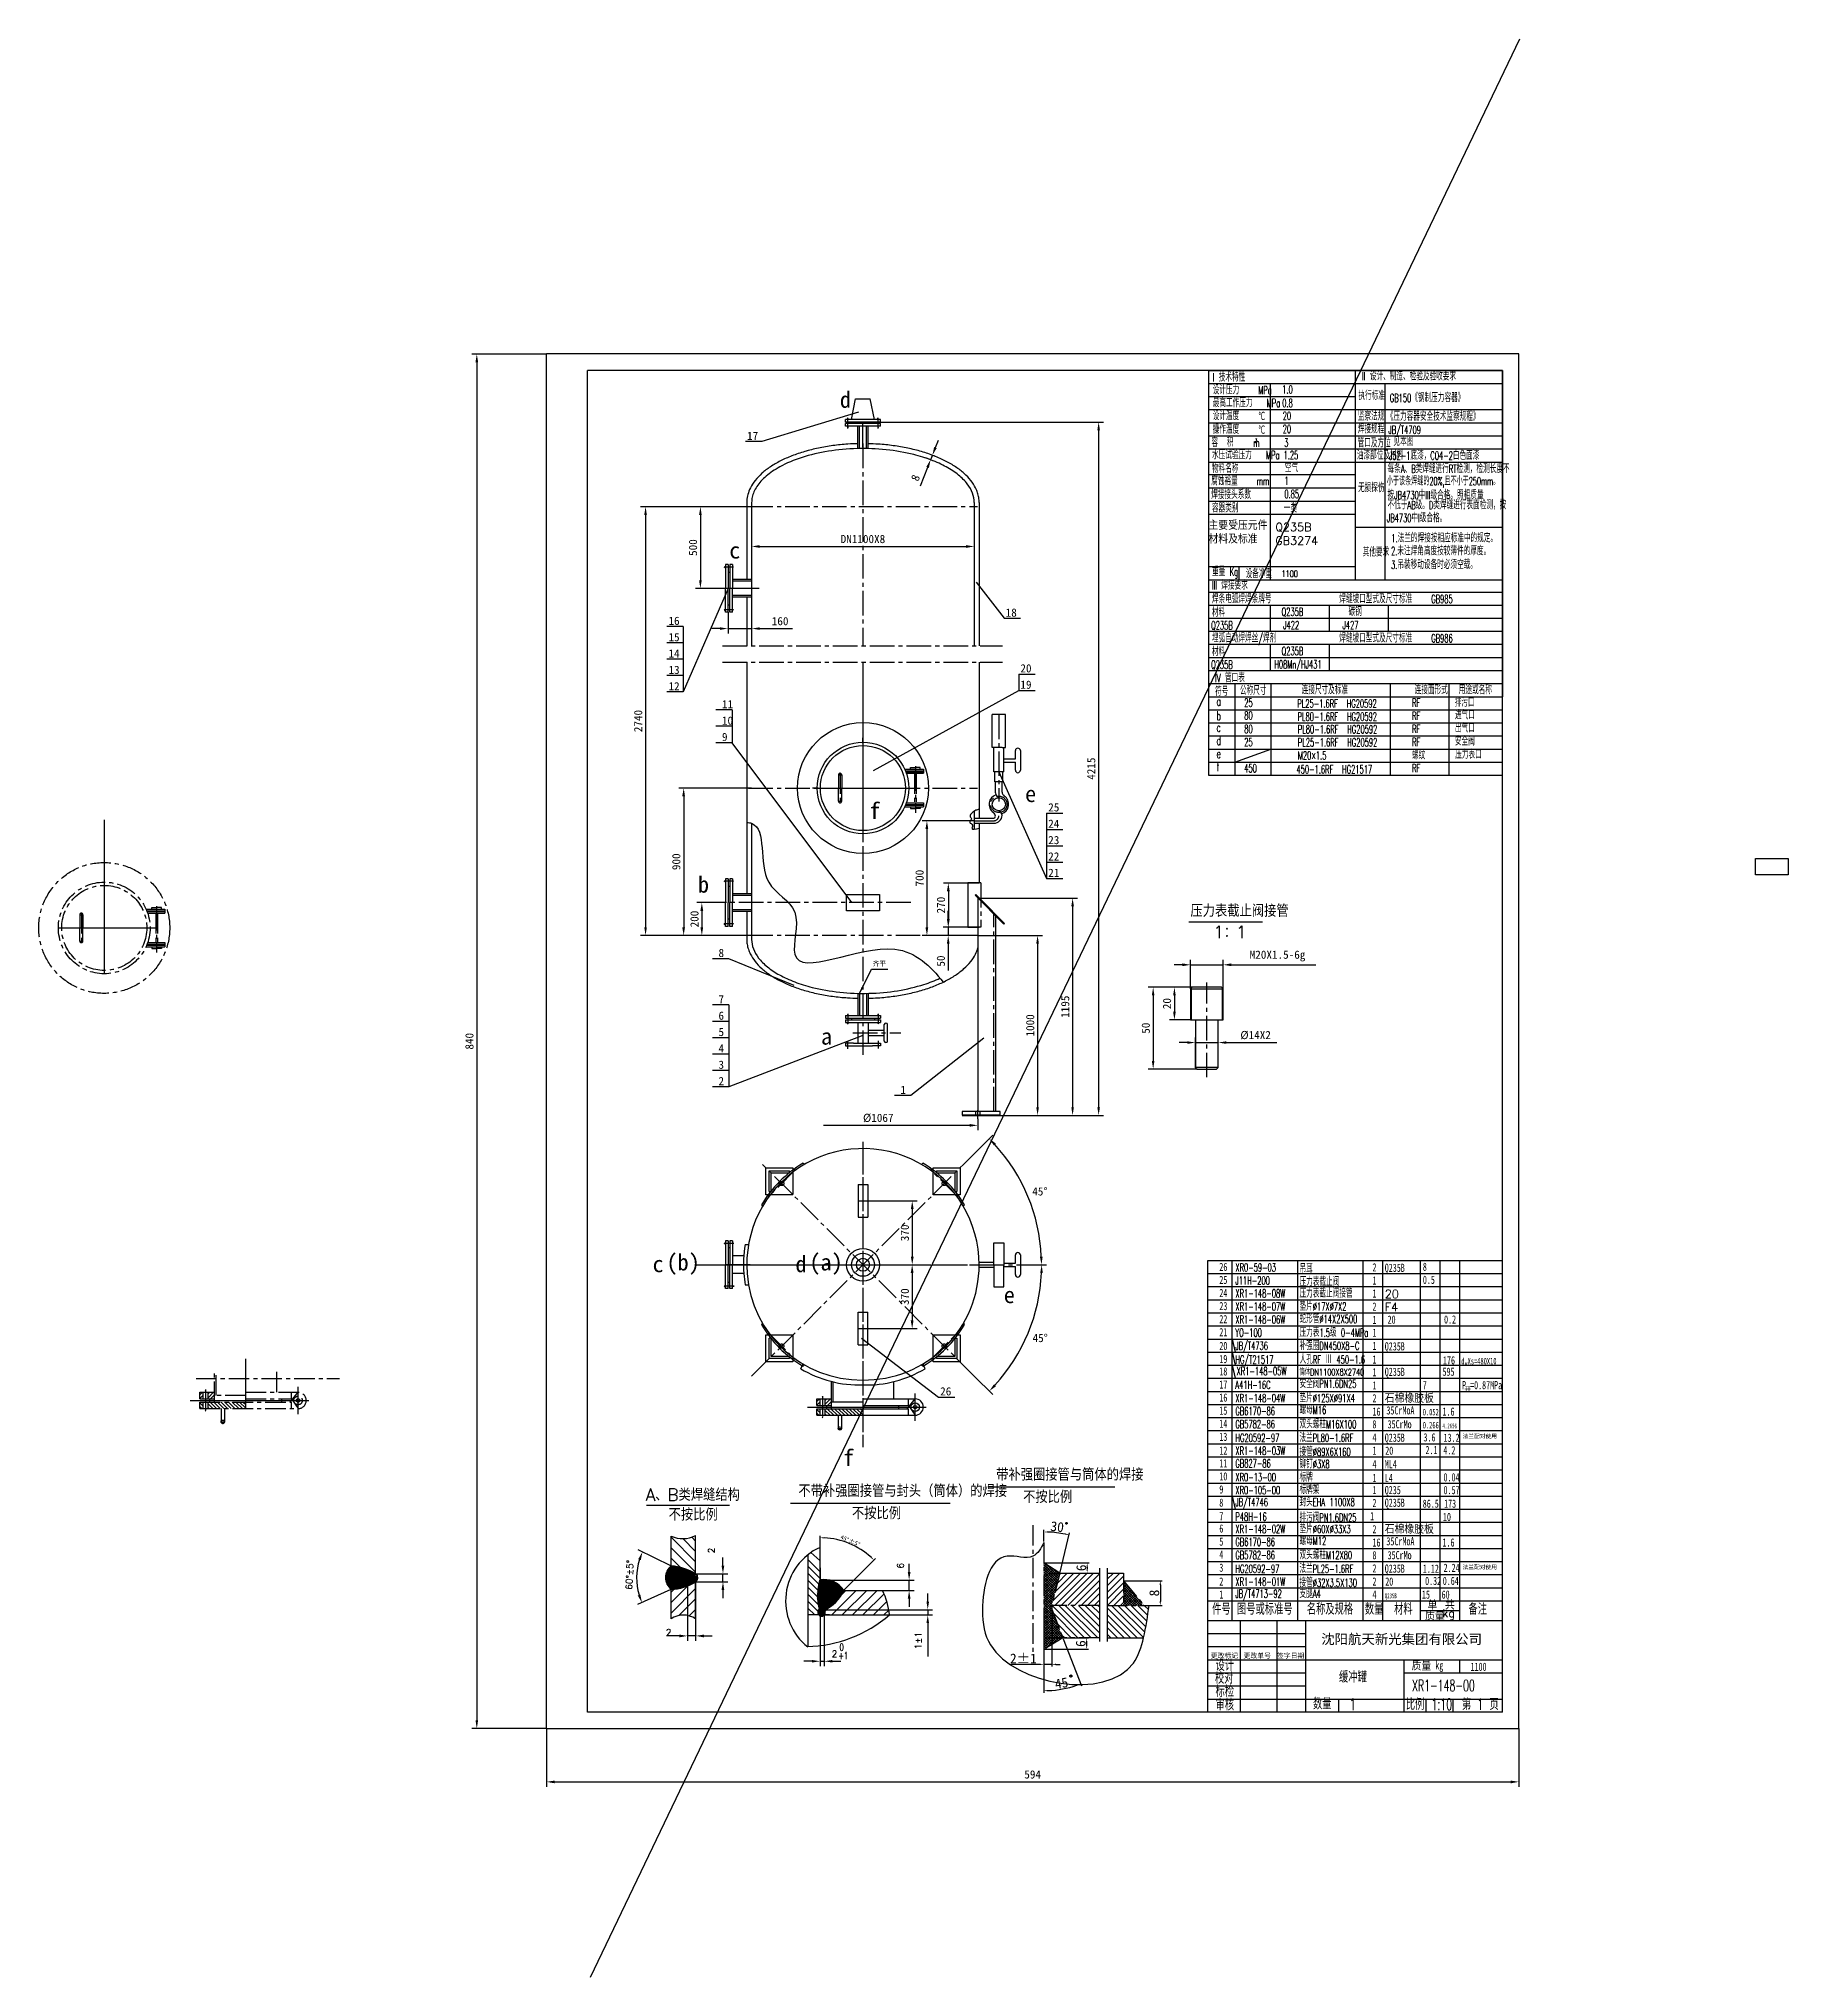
# Model space of a CAD drawing. Extents: x 8550 to 10310, y 662 to 1847.
# Drawn here: x 8550 to 9619, y 662 to 1847 of the extents above; entities that cross this region are included whole.
import ezdxf

# ---------------------------------------------------------------- set-up
doc = ezdxf.new("R2010")
doc.units = 0
doc.header["$LTSCALE"] = 10
doc.header["$MEASUREMENT"] = 0
for name, pattern in [('ACAD_ISO04W100', [30, 24, -3, 0, -3]), ('CENTER', [2, 1.25, -0.25, 0.25, -0.25]), ('CENTER2', [1.125, 0.75, -0.125, 0.125, -0.125]), ('CENTERX2', [101.6, 63.5, -12.7, 12.7, -12.7])]:
    doc.linetypes.add(name, pattern=pattern)
doc.layers.get('0').update_dxf_attribs({"color": 1, "linetype": 'CENTER'})
doc.layers.get('DEFPOINTS').update_dxf_attribs({"linetype": 'CONTINUOUS'})
for name, color, linetype in [('1', 2, 'CONTINUOUS'), ('2', 7, 'CONTINUOUS'), ('尺寸线', 3, 'CONTINUOUS'), ('点划线', 7, 'ACAD_ISO04W100')]:
    doc.layers.add(name, color=color, linetype=linetype)
doc.layers.add('细直线', color=7, linetype='CONTINUOUS', lineweight=15)
doc.styles.add('HZ', font='txt', dxfattribs={"bigfont": 'hztxt'})
doc.dimstyles.new('ISO-25', dxfattribs={"dimtxt": 2.5, "dimasz": 2.5035, "dimexe": 1.25, "dimexo": 0.625, "dimtad": 1, "dimtxsty": 'Standard', "dimcen": -2.5105, "dimadec": 0, "dimazin": 0, "dimtfac": 1, "dimtix": 1, "dimtmove": 0, "dimatfit": 3, "dimfxl": 0, "dimarcsym": 0})
doc.dimstyles.new('LXPJT1', dxfattribs={"dimtxt": 4, "dimasz": 5, "dimexe": 3, "dimexo": 0.0625, "dimgap": 0.09, "dimtad": 1, "dimdec": 4, "dimzin": 0, "dimdsep": 46, "dimtxsty": 'HZ', "dimcen": 0.09, "dimadec": 0, "dimazin": 0, "dimtfac": 1, "dimtdec": 4, "dimtmove": 2, "dimatfit": 3, "dimfxl": 0, "dimtolj": 1, "dimtzin": 0, "dimarcsym": 0})
doc.dimstyles.get("Standard").update_dxf_attribs({"dimscale": 2, "dimtxt": 3.5, "dimasz": 2, "dimexe": 1.5, "dimexo": 0, "dimgap": 1, "dimtad": 1, "dimdec": 0, "dimdsep": 46, "dimlunit": 6, "dimtxsty": 'Standard', "dimcen": 0, "dimadec": 0, "dimazin": 0, "dimtfac": 1, "dimtdec": 0, "dimtmove": 0, "dimatfit": 1, "dimfxl": 0, "dimtolj": 1, "dimtzin": 0, "dimarcsym": 0})
doc.dimstyles.new('STANDARD$0', dxfattribs={"dimscale": 2, "dimtxt": 2.5, "dimasz": 2.5, "dimexe": 1.5, "dimexo": 0, "dimgap": 1, "dimtad": 1, "dimdec": 4, "dimdsep": 46, "dimlunit": 6, "dimtxsty": 'Standard', "dimcen": 0, "dimadec": 0, "dimazin": 0, "dimtfac": 1, "dimtdec": 4, "dimtmove": 0, "dimatfit": 1, "dimfxl": 0, "dimtolj": 1, "dimtzin": 0, "dimarcsym": 0})
doc.dimstyles.new('STANDARD$2', dxfattribs={"dimscale": 2, "dimtxt": 2.5, "dimasz": 2.5, "dimexe": 1.5, "dimexo": 0, "dimtad": 2, "dimtih": 1, "dimtoh": 1, "dimdec": 4, "dimdsep": 46, "dimlunit": 6, "dimtxsty": 'Standard', "dimcen": 0, "dimadec": 4, "dimazin": 0, "dimtfac": 1, "dimtdec": 4, "dimtmove": 1, "dimatfit": 1, "dimfxl": 0, "dimtolj": 1, "dimtzin": 0, "dimarcsym": 0})
pattern_1 = [(45, (6203.0511, -3162.2323), (-0.44194174, 0.44194174), [])]
pattern_2 = [(135, (6203.0511, -3162.2323), (-0.44194174, -0.44194174), [])]
pattern_3 = [(135, (6217.22996, -3040.8671), (-0.44194174, -0.44194174), [])]
pattern_4 = [(45, (6217.22996, -3040.8671), (-0.44194174, 0.44194174), [])]
pattern_5 = [(45, (7371.7111, 618.8744), (-0.7543415, 0.7543415), [])]
pattern_6 = [(135, (7371.7111, 618.8744), (-0.7543415, -0.7543415), [])]

msp = doc.modelspace()

# ---------------------------------------------------------------- texts
at = {"layer": '1', "style": 'HZ', "width": 0.6}
for s, height, p in [('J11H-200', 5, (9281.24567, 1085.25808)), ('XR0-59-03', 5, (9281.24567, 1093.25808)), ('压力表截止阀', 5, (9320.43174, 1084.41519)), ('吊耳   ', 5, (9320.43174, 1092.41519)), ('XR1-148-08W', 5, (9281.24567, 1077.40787)), ('压力表截止阀接管', 5, (9320.43174, 1077.35551)), ('XR1-148-07W', 5, (9281.24567, 1069.40787)), ('XR1-148-06W', 5, (9281.24567, 1061.45878)), ('蛇形管%%c14X2X500', 5, (9320.43174, 1061.75155)), ('垫片%%c17X%%c7X2', 5, (9320.43174, 1069.35551)), ('YO-100', 5, (9281.24567, 1053.45878)), ('压力表1.5级 0-4MPa', 5, (9320.43174, 1053.40643)), ('JB/T4736', 5, (9281.24567, 1045.40787)), ('HG/T21517', 5, (9281.24567, 1036.95626)), ('补强圈DN450X8-C', 5, (9320.43174, 1045.35551)), ('XR1-148-05W', 5, (9281.98708, 1029.92929)), ('筒体DN1100X8X2740', 4, (9320.43174, 1029.79401)), ('人孔RF Ⅲ 450-1.6', 5, (9320.48661, 1036.97859)), ('A41H-16C', 5, (9281.24567, 1021.50644)), ('垫片%%c125X%%c91X4', 5, (9320.43174, 1013.35551)), ('安全阀PN1.6DN25', 5, (9320.43174, 1022.17345)), ('XR1-148-04W', 5, (9281.24567, 1013.40787)), ('GB6170-86', 5, (9281.24567, 1005.50644)), ('螺母M16', 5, (9320.43174, 1006.17345)), ('GB5782-86', 5, (9281.24567, 997.49739)), ('双头螺柱M16X100', 5, (9320.43174, 997.44503)), ('XR1-148-03W', 5, (9281.24567, 981.25808)), ('HG20592-97', 5, (9281.24567, 989.11171)), ('接管%%c89X6X160', 5, (9320.43174, 980.56912)), ('法兰PL80-1.6RF', 5, (9320.39058, 989.09883)), ('GB827-86', 5, (9281.24567, 973.50644)), ('铆钉%%c3X8', 5, (9320.43174, 973.09707)), ('XR0-13-00', 5, (9281.24567, 965.1189)), ('XR0-105-00', 5, (9281.24567, 957.14981)), ('标牌', 5, (9320.43174, 964.92714)), ('标牌架', 5, (9320.43174, 957.34894)), ('JB/T4746', 5, (9281.24567, 949.8514)), ('XR1-148-02W', 5, (9281.24567, 933.40787)), ('P48H-16', 5, (9281.24567, 940.94309)), ('排污阀PN1.6DN25', 5, (9320.43174, 940.41519)), ('垫片%%c60X%%c33X3', 5, (9320.43174, 933.35551)), ('GB6170-86', 5, (9281.24567, 925.50644)), ('螺母M12', 5, (9320.43174, 926.17345)), ('GB5782-86', 5, (9281.24567, 917.49739)), ('HG20592-97', 5, (9281.24567, 909.11171)), ('法兰PL25-1.6RF', 5, (9320.39058, 909.09883)), ('双头螺柱M12X80', 5, (9320.43174, 917.44503)), ('XR1-148-01W', 5, (9281.24567, 901.25808)), ('接管%%c32X3.5X130', 5, (9320.43174, 900.56912)), ('JB/T4713-92', 5, (9281.24567, 893.86457))]:
    msp.add_text(s, height=height, dxfattribs=at).set_placement(p)
at = {"layer": '1', "width": 0.6}
for s, height, p in [('2', 5, (9364.9908, 1093.33309)), ('1', 5, (9364.9908, 1085.33309)), ('Q235B', 5, (9372.51289, 1093.05712)), ('8', 5, (9395.7727, 1093.71979)), ('0.5', 5, (9395.7727, 1085.71979)), ('1', 5, (9364.9908, 1077.33309)), ('2', 5, (9364.9908, 1069.33309)), ('20', 5, (9374.23296, 1061.39445)), ('0.2', 5, (9408.71624, 1061.4918)), ('1', 5, (9364.9908, 1061.20881)), ('1', 5, (9364.9908, 1053.38401)), ('20', 5, (9271.43477, 1045.29953)), ('1', 5, (9364.9908, 1045.33309)), ('Q235B', 5, (9372.51289, 1045.05712)), ('1', 5, (9364.9908, 1037.01886)), ('1', 5, (9364.9908, 1029.23642)), ('Q235B', 5, (9372.51289, 1029.50779)), ('595', 5, (9407.7727, 1029.57715)), ('176', 5, (9408.06393, 1036.51247)), ('d Xs=480X10', 4, (9419.22522, 1036.51247)), ('1', 5, (9364.9908, 1021.18487)), ('7', 5, (9395.7217, 1021.34967)), ('P =0.87MPa', 5, (9419.7217, 1021.34967)), ('2', 5, (9364.9908, 1013.33309)), ('16', 5, (9364.9908, 1005.18487)), ('35CrMoA', 5, (9373.50648, 1005.93583)), ('0.052', 4, (9395.7217, 1005.34967)), ('1.6', 5, (9407.7727, 1005.19898)), ('8', 5, (9364.9908, 997.42262)), ('35CrMo', 5, (9374.23296, 997.43305)), ('0.266', 4, (9395.7217, 997.38828)), ('4.2656', 3, (9407.7727, 997.39922)), ('4', 5, (9364.9908, 989.35777)), ('1', 5, (9364.9908, 981.32683)), ('Q235B', 5, (9372.51289, 989.24007)), ('20', 5, (9372.80809, 981.32683)), ('3.6', 5, (9396.14988, 989.44351)), ('2.1', 5, (9397.38933, 981.71979)), ('4.2', 5, (9408.29069, 981.54123)), ('13.2', 5, (9408.41434, 989.20661)), ('4', 5, (9364.9908, 973.07991)), ('ML4', 5, (9372.51289, 973.07991)), ('1', 5, (9364.9908, 964.61113)), ('1', 5, (9364.9908, 957.23204)), ('Q235', 5, (9372.51289, 957.23204)), ('L4', 5, (9372.51289, 964.61113)), ('0.04', 5, (9408.41434, 965.02062)), ('0.57', 5, (9408.41434, 957.20346)), ('2', 5, (9364.9908, 949.34363)), ('Q235B', 5, (9372.51289, 949.50779)), ('7', 5, (9271.43477, 941.29953)), ('1', 5, (9363.53466, 941.27496)), ('2', 5, (9364.9908, 933.33309)), ('10', 5, (9408.06393, 940.78993)), ('16', 5, (9364.9908, 925.18487)), ('35CrMoA', 5, (9373.50648, 925.93583)), ('1.6', 5, (9407.7727, 925.19898)), ('8', 5, (9364.9908, 917.42262)), ('Q235B', 5, (9372.51289, 909.24007)), ('35CrMo', 5, (9374.23296, 917.43305)), ('1.12', 5, (9395.77558, 909.20661)), ('2.24', 5, (9408.4412, 909.71929)), ('2', 5, (9364.9908, 901.32683)), ('20', 5, (9372.80809, 901.32683)), ('0.32', 5, (9397.14248, 901.71979)), ('0.64', 5, (9407.91957, 901.71979)), ('4', 5, (9364.9908, 893.35679)), ('15', 5, (9395.23836, 893.35679)), ('60', 5, (9407.23836, 893.35679)), ('kg', 5, (9403.37212, 850.14176)), ('1100', 5, (9424.9201, 849.22899))]:
    msp.add_text(s, height=height, dxfattribs=at).set_placement(p)
at = {"layer": '1', "style": 'HZ'}
for s, p in [('20', (9372.51289, 1077.05712)), ('F4', (9372.51289, 1069.05712)), ('石棉橡胶板', (9372.51289, 1013.05712)), ('石棉橡胶板', (9372.51289, 933.05712)), ('单', (9398.55168, 886.69214)), ('共', (9409.29019, 886.76093)), ('质量', (9397.13184, 880.11121)), ('kg', (9407.67697, 882.02135)), ('质量', (9388.87463, 849.54634))]:
    msp.add_text(s, height=5, dxfattribs=at).set_placement(p)
at = {"layer": '1', "color": 1, "style": 'HZ', "width": 0.6}
for s, p in [('封头EHA 1100X8', (9320.43174, 949.8514)), ('支腿A4', (9320.43174, 893.86457))]:
    msp.add_text(s, height=5, dxfattribs=at).set_placement(p)
at = {"layer": '1', "color": 1, "width": 0.6}
for s, height, p in [('86.5', 5, (9395.71404, 948.9337)), ('173', 5, (9408.746, 948.9337)), ('2', 5, (9364.9908, 909.35777)), ('Q235B', 3, (9372.51289, 893.57615))]:
    msp.add_text(s, height=height, dxfattribs=at).set_placement(p)
at = {"layer": '2', "style": 'HZ'}
for s, p in [('压力表截止阀接管', (9253.7927, 1310)), ('1：1', (9267.7927, 1297)), ('带补强圈接管与筒体的焊接', (9135.11113, 965.45545)), ('A、B类焊缝结构', (8921.00692, 953.11757)), ('不带补强圈接管与封头（筒体）的焊接', (9014.26453, 955.47547)), ('不按比例', (9151.55354, 951.79774)), ('不按比例', (8934.98594, 941.00764)), ('不按比例', (9047, 941.81776))]:
    msp.add_text(s, height=7.5, dxfattribs=at).set_placement(p)
at = {"layer": '2', "style": 'HZ', "width": 0.6}
for s, p in [('0', (9039.38632, 861.46429)), ('+1', (9038.71423, 856.28479))]:
    msp.add_text(s, height=4.5, dxfattribs=at).set_placement(p)
at = {"layer": '2', "attachment_point": 1}
for s, insert, char_height, width in [('{\\fSimSun|b0|i0|c134|p54;d}', (9039.5991, 1631.11485), 10, 24.8366575), ('17', (8982.9, 1606.45902), 5, 6.214583), ('{\\fSimSun|b0|i0|c134|p54;c}', (8972, 1539), 10, 19.9092855), ('16', (8934.9, 1493.45902), 5, 6.214583), ('18', (9140.9, 1498.45902), 5, 6.214583), ('15', (8934.9, 1483.45902), 5, 6.214583), ('14', (8934.9, 1473.45902), 5, 6.214583), ('13', (8934.9, 1463.45902), 5, 6.214583), ('20', (9149.89132, 1464.40985), 5, 6.214583), ('12', (8934.9, 1453.45902), 5, 6.214583), ('19', (9149.89132, 1454.40985), 5, 6.214583), ('11', (8967.57115, 1442.45902), 5, 3.5434327), ('9', (8967.57115, 1422.45902), 5, 3.5434327), ('10', (8967.57115, 1432.45902), 5, 3.5434327), ('{\\fSimSun|b0|i0|c134|p54;e}', (9152.7376, 1390.18867), 10, 24.8366575), ('{\\fSimSun|b0|i0|c134|p54;f}', (9057.5719, 1379.90814), 10, 24.8366575), ('25', (9166.9, 1379.45902), 5, 6.214583), ('24', (9166.9, 1369.45902), 5, 6.214583), ('23', (9166.9, 1359.45902), 5, 6.214583), ('22', (9166.9, 1349.45902), 5, 6.214583), ('21', (9166.9, 1339.45902), 5, 6.214583), ('{\\fSimSun|b0|i0|c134|p54;b}', (8952.89663, 1334.84359), 10, 11.8328944), ('8', (8965.45196, 1290.45902), 5, 3.5434327), ('{\\fSimSun|b0|i0|c134|p54;齐平}', (9059.52587, 1283), 3, 9.4741348), ('7', (8965.45196, 1262.16415), 5, 3.5434327), ('6', (8965.45196, 1252.16415), 5, 3.5434327), ('5', (8965.45196, 1242.16415), 5, 3.5434327), ('{\\fSimSun|b0|i0|c134|p54;a}', (9028.08752, 1241.94281), 10, 24.8366575), ('4', (8965.45196, 1232.16415), 5, 3.5434327), ('3', (8965.45196, 1222.16415), 5, 3.5434327), ('2', (8965.45196, 1212.16415), 5, 3.5434327), ('1', (9076.57996, 1206.76095), 5, 3.5434327), ('{\\fSimSun|b0|i0|c134|p54;(b)}', (8933.65044, 1103.93793), 10, 24.8366575), ('{\\fSimSun|b0|i0|c134|p54;d}', (9012.45645, 1102.87102), 10, 24.8366575), ('{\\fSimSun|b0|i0|c134|p54;(a)}', (9020.96334, 1103.93793), 10, 24.8366575), ('{\\fSimSun|b0|i0|c134|p54;c}', (8925.14355, 1102.87102), 10, 24.8366575), ('{\\fSimSun|b0|i0|c134|p54;e}', (9139.72112, 1083.95924), 10, 11.6364213), ('26', (9100.90075, 1022.56535), 5, 6.214583), ('{\\fSimSun|b0|i0|c134|p54;开}', (9421.06899, 1022.87711), 3, 23.2727858), ('{\\fSimSun|b0|i0|c134|p54;f}', (9041.50964, 984.49065), 10, 24.8366575), ('{\\fSimSun|b0|i0|c134|p54;法兰配对使用}', (9420.04361, 993.92825), 2.5, 24.298162), ('{\\fSimSun|b0|i0|c134|p54;法兰配对使用}', (9420.04361, 913.92825), 2.5, 24.298162), ('{\\fSimSun|b0|i0|c134|p54;沈阳航天新光集团有限公司}', (9333.70948, 871.62518), 6, 110.6322956), ('{\\fSimSun|b0|i0|c134|p54;更改标记}', (9266.18966, 860.07353), 3, 18.1772405), ('{\\fSimSun|b0|i0|c134|p54;更改单号}', (9286.18966, 860.07353), 3, 18.1772405), ('{\\fSimSun|b0|i0|c134|p54;签字日期}', (9306.63317, 860.07353), 3, 20)]:
    msp.add_mtext(s, dxfattribs=dict(at, insert=insert, char_height=char_height, width=width))
at = {"layer": '2', "color": 1, "insert": (9063.06831, 1187.10165), "char_height": 5, "attachment_point": 5}
msp.add_mtext('%%c1067', dxfattribs=at)
at = {"layer": '2', "insert": (9421.39643, 1038.36399), "char_height": 2, "attachment_point": 1}
msp.add_mtext('{\\H1x;w}', dxfattribs=at)
at = {"layer": '尺寸线', "style": 'HZ'}
for s, height, width, p in [('设计压力    MPa', 5, 0.6, (9267.38465, 1629.43954)), ('I 技术特性', 5, 0.6, (9267.38465, 1637.2083)), ('II 设计、制造、检验及验收要求', 5, 0.6, (9358.67772, 1637.93508)), ('最高工作压力   MPa', 5, 0.6, (9267.38465, 1621.55517)), ('执行标准', 5, 0.6, (9356.40102, 1625.90333)), ('GB150《钢制压力容器》', 5, 0.6, (9375.59048, 1624.66173)), ('设计温度    ℃', 5, 0.6, (9267.38465, 1613.67078)), ('20', 5, 0.6, (9310.16561, 1613.71935)), ('监察法规', 5, 0.6, (9356.04931, 1613.37397)), ('《压力容器安全技术监察规程》', 5, 0.6, (9373.74226, 1613.25171)), ('容  积    m', 5, 0.6, (9266.58617, 1597.2892)), ('操作温度    ℃', 5, 0.6, (9267.38465, 1605.29363)), ('3', 2.5, 0.6, (9293.16188, 1599.75307)), ('20', 5, 0.6, (9310.16561, 1605.71935)), ('管口及方位', 5, 0.6, (9355.92523, 1597.01812)), ('焊接规程', 5, 0.6, (9356.04931, 1605.54963)), ('JB/T4709', 5, 0.6, (9374.72984, 1605.13106)), ('见本图', 5, 0.6, (9377.8366, 1597.91788)), ('水压试验压力   MPa', 5, 0.6, (9266.97422, 1589.7394)), (' 空气', 5, 0.6, (9308.83171, 1581.91515)), ('油漆部位及材料', 5, 0.6, (9355.44986, 1589.51196)), ('J52-1底漆，C04-2白色面漆', 5, 0.6, (9375.09551, 1589.41101)), ('腐蚀裕量    mm', 5, 0.6, (9266.48663, 1573.74446)), ('物料名称', 5, 0.6, (9266.92856, 1581.4388)), ('1', 5, 0.6, (9311.17942, 1573.98778)), ('小于该条焊缝的20%,且不小于250mm。', 5, 0.55, (9373.78507, 1573.76886)), ('每条A、B类焊缝进行RT检测，检测长度不', 5, 0.6, (9374.20407, 1581.30311)), ('焊接接头系数', 5, 0.6, (9266.48663, 1565.43268)), ('0.85', 5, 0.6, (9311.17942, 1565.9589)), ('无损探伤', 5, 0.6, (9356.20904, 1569.62818)), ('按JB4730中III级合格。照相质量', 5, 0.6, (9374.20405, 1565.24828)), ('不低于AB级。D类焊缝进行表面检测，按', 5, 0.6, (9374.20405, 1559.15988)), ('容器类别', 5, 0.6, (9266.96589, 1557.25181)), ('JB4730中I级合格。', 5, 0.6, (9373.78505, 1551.28409)), ('1.法兰的焊接按相应标准中的规定。', 5, 0.6, (9376.51476, 1538.96154)), ('其他要求', 5, 0.6, (9359.04057, 1530.29602)), ('2.未注焊角高度按较薄件的厚度。', 5, 0.6, (9376.35361, 1531.07119)), ('3.吊装移动设备时必须空载。', 5, 0.6, (9376.35361, 1522.6826)), ('重量 Kg', 5, 0.6, (9266.96589, 1518.47028)), ('设备净重', 5, 0.6, (9287.49471, 1517.09407)), ('焊条电弧焊焊条牌号', 5, 0.6, (9266.89512, 1501.76543)), ('III 焊接要求', 5, 0.6, (9266.89512, 1510.07878)), ('焊缝坡口型式及尺寸标准    GB985', 5, 0.6, (9344.72776, 1501.76541)), ('材料', 5, 0.6, (9266.89512, 1493.45204)), ('碳钢', 5, 0.6, (9350.36722, 1493.94107)), ('埋弧自动焊焊丝/焊剂', 5, 0.6, (9266.89512, 1477.76543)), ('焊缝坡口型式及尺寸标准    GB986', 5, 0.6, (9344.72776, 1477.76541)), ('J427', 5, 0.6, (9346.67815, 1485.80335)), ('材料', 5, 0.6, (9266.89512, 1469.45204)), ('Q235B', 5, 0.6, (9309.4828, 1469.94107)), ('Q235B', 5, 0.6, (9266.40564, 1461.62771)), ('IV 管口表', 5, 0.6, (9268.85319, 1453.48998)), ('符号', 5, 0.6, (9268.85319, 1445.17662)), ('公称尺寸', 5, 0.6, (9284.02812, 1445.66563)), ('连接尺寸及标准', 5, 0.6, (9321.72065, 1446.15465)), ('连接面形式', 5, 0.6, (9390.75866, 1446.15465)), ('用途或名称', 5, 0.6, (9417.71236, 1446.15465)), ('a', 5.5, 0.6, (9269.76192, 1439.03786)), ('b', 5.5, 0.6, (9269.76192, 1430.1598)), ('25', 5, 0.6, (9286.65996, 1438.42114)), ('PL25-1.6RF  HG20592', 5, 0.6, (9319.08233, 1437.8817)), ('RF', 5, 0.6, (9389.18734, 1438.39502)), ('RF', 5, 0.6, (9389.18734, 1430.39502)), ('排污口', 5, 0.6, (9415.21314, 1438.4666)), ('进气口', 5, 0.6, (9415.35251, 1430.7756)), ('c', 5.5, 0.6, (9269.76192, 1423.03786)), ('80', 5, 0.6, (9286.65996, 1422.32409)), ('PL80-1.6RF  HG20592', 5, 0.6, (9319.38669, 1422.16188)), ('RF', 5, 0.6, (9389.18734, 1422.39502)), ('出气口', 5, 0.6, (9415.35251, 1422.7756)), ('d', 5.5, 0.6, (9269.76192, 1415.03786)), ('e', 5.5, 0.6, (9269.76192, 1407.03786)), ('25', 5, 0.6, (9286.65996, 1414.32409)), ('PL25-1.6RF  HG20592', 5, 0.6, (9319.38669, 1414.16188)), ('M20×1.5', 5, 0.6, (9319.38669, 1406.16188)), ('螺纹', 5, 0.6, (9389.18734, 1406.39502)), ('RF', 5, 0.6, (9389.18734, 1414.39502)), ('安全阀', 5, 0.6, (9415.35251, 1414.7756)), ('压力表口', 5, 0.6, (9415.54541, 1406.701)), ('f', 5.5, 0.6, (9269.76192, 1399.03786)), ('450', 5, 0.6, (9286.65996, 1398.32409)), ('450-1.6RF  HG21517', 5, 0.6, (9318.58068, 1397.69078)), ('RF', 5, 0.6, (9389.18734, 1398.39502)), ('件号', 7, 0.6, (9267.04188, 883.52867)), ('图号或标准号', 7, 0.6, (9282.18593, 883.52867)), ('名称及规格', 7, 0.6, (9324.86461, 883.52867)), ('数量', 7, 0.6, (9360.31545, 883.52867)), ('材料', 7, 0.6, (9378.21296, 883.52867)), ('备注', 7, 0.6, (9423.6451, 883.52867)), ('设计', 7, 0.6, (9269.10698, 849.21014)), ('校对', 7, 0.6, (9268.77056, 841.30107)), ('缓冲罐', 7, 0.6, (9344.55187, 842.04068)), ('XR1-148-00', 7, 0.6, (9389.19032, 836.78757)), ('标检', 7, 0.6, (9269.10698, 833.28083)), ('审核', 7, 0.6, (9269.10698, 825.07176)), ('数量', 7, 0.6, (9328.65438, 825.67621)), ('1', 7, 0.6, (9351.1368, 825.2725)), ('比例', 7, 0.6, (9385.38906, 825.34001)), ('1:10', 7, 0.6, (9401.08411, 825.2725)), ('第 1 页', 7, 0.6, (9419.66198, 825.34001))]:
    msp.add_text(s, height=height, dxfattribs=dict(at, width=width)).set_placement(p)
at = {"layer": '尺寸线', "color": 1, "style": 'HZ', "width": 0.6}
for s, height, p in [('0.8', 5, (9309.84627, 1621.54784)), ('1.0', 5, (9309.84627, 1629.80946)), ('3', 5, (9311.06716, 1597.31769)), ('1.25', 5, (9310.65893, 1589.7394)), ('一类', 5, (9310.80353, 1557.25181)), ('1100', 4, (9309.40755, 1517.72892)), ('Q235B', 5, (9309.4828, 1493.94107)), ('Q235B', 5, (9266.40564, 1485.62771)), ('J422', 5, (9310.46183, 1485.80335)), ('H08Mn/HJ431', 5, (9305.00645, 1461.80335)), ('80', 5, (9286.65996, 1430.61102)), ('PL80-1.6RF  HG20592', 5, (9319.20596, 1429.8817))]:
    msp.add_text(s, height=height, dxfattribs=at).set_placement(p)
at = {"layer": '尺寸线', "width": 0.6}
for s, p in [('26', (9271.43477, 1093.63711)), ('25', (9271.43477, 1085.67661)), ('24', (9271.43477, 1077.67661)), ('23', (9271.43477, 1069.68978)), ('22', (9271.43477, 1061.70294)), ('21', (9271.43477, 1053.7591)), ('19', (9271.43477, 1037.30413)), ('18', (9271.43477, 1029.74593)), ('17', (9271.43477, 1021.7591)), ('16', (9271.43477, 1013.7591)), ('15', (9271.43477, 1005.77227)), ('14', (9271.43477, 997.78543)), ('13', (9271.43477, 989.7986)), ('12', (9271.43477, 981.34196)), ('11', (9271.43477, 973.59761)), ('9', (9271.43477, 957.62394)), ('10', (9271.43477, 965.61077)), ('8', (9271.43477, 949.57748)), ('6', (9271.43477, 933.7591)), ('5', (9271.43477, 925.77227)), ('4', (9271.43477, 917.78543)), ('3', (9271.43477, 909.7986)), ('2', (9271.43477, 901.34196)), ('1', (9271.43477, 893.35679))]:
    msp.add_text(s, height=5, dxfattribs=at).set_placement(p)
at = {"layer": '尺寸线', "insert": (9264.81555, 1551.59358), "char_height": 5, "width": 37.587398, "attachment_point": 1, "style": 'HZ'}
msp.add_mtext('主要受压元件材料及标准', dxfattribs=at)
at = {"layer": '尺寸线', "color": 1, "insert": (9305.63585, 1550.74425), "char_height": 5, "width": 37.587398, "attachment_point": 1, "style": 'HZ'}
msp.add_mtext('Q235B\\PGB3274', dxfattribs=at)

# ---------------------------------------------------------------- blocks, each defined once
blk = doc.blocks.new('*D55')
at = {"layer": '2', "color": 0, "lineweight": -2}
for p, q in [((8860.4, 814), (8860.4, 778.4)), ((9454.4, 814), (9454.4, 778.4)), ((8865.4, 781.4), (9449.4, 781.4))]:
    blk.add_line(p, q, dxfattribs=at)
at = {"layer": '2', "color": 0}
for points in [[(8865.4, 782.2), (8865.4, 780.5), (8860.4, 781.4)], [(9449.4, 782.2), (9449.4, 780.5), (9454.4, 781.4)]]:
    blk.add_solid(points, dxfattribs=at)
at = {"layer": 'DEFPOINTS', "color": 0}
for p in [(8860.4, 814), (9454.4, 814), (9454.4, 781.4)]:
    blk.add_point(p, dxfattribs=at)
at = {"layer": '2', "color": 0, "insert": (9157.4, 785.9), "char_height": 5, "attachment_point": 5}
blk.add_mtext('\\A1;594', dxfattribs=at)
blk = doc.blocks.new('*D56')
at = {"layer": '2', "color": 0, "lineweight": -2}
for p, q in [((8860.4, 1654), (8814.8, 1654)), ((8817.8, 1649), (8817.8, 819)), ((8860.4, 814), (8814.8, 814))]:
    blk.add_line(p, q, dxfattribs=at)
at = {"layer": '2', "color": 0}
for points in [[(8817, 1649), (8818.6, 1649), (8817.8, 1654)], [(8817, 819), (8818.6, 819), (8817.8, 814)]]:
    blk.add_solid(points, dxfattribs=at)
at = {"layer": 'DEFPOINTS', "color": 0}
for p in [(8860.4, 1654), (8817.8, 814), (8860.4, 814)]:
    blk.add_point(p, dxfattribs=at)
at = {"layer": '2', "color": 0, "insert": (8813.3, 1234), "char_height": 5, "attachment_point": 5, "rotation": 90}
blk.add_mtext('\\A1;840', dxfattribs=at)
blk = doc.blocks.new('*D57')
at = {"layer": '2', "color": 0, "lineweight": -2}
for p, q in [((8983.7, 1560.7), (8951.4, 1560.7)), ((8954.4, 1555.7), (8954.4, 1515.7)), ((8985.7, 1510.7), (8951.4, 1510.7))]:
    blk.add_line(p, q, dxfattribs=at)
at = {"layer": '2', "color": 0}
for points in [[(8953.6, 1555.7), (8955.2, 1555.7), (8954.4, 1560.7)], [(8953.6, 1515.7), (8955.2, 1515.7), (8954.4, 1510.7)]]:
    blk.add_solid(points, dxfattribs=at)
at = {"layer": 'DEFPOINTS', "color": 0}
for p in [(8983.7, 1560.7), (8954.4, 1510.7), (8985.7, 1510.7)]:
    blk.add_point(p, dxfattribs=at)
at = {"layer": '2', "color": 0, "insert": (8949.9, 1535.7), "char_height": 5, "attachment_point": 5, "rotation": 90}
blk.add_mtext('\\A1;500', dxfattribs=at)
blk = doc.blocks.new('*D58')
at = {"layer": '2', "color": 0, "lineweight": -2}
for p, q in [((8967.9, 1318.7), (8952.3, 1318.7)), ((8955.3, 1313.7), (8955.3, 1303.7)), ((8983.7, 1298.7), (8952.3, 1298.7))]:
    blk.add_line(p, q, dxfattribs=at)
at = {"layer": '2', "color": 0}
for points in [[(8954.4, 1313.7), (8956.1, 1313.7), (8955.3, 1318.7)], [(8954.4, 1303.7), (8956.1, 1303.7), (8955.3, 1298.7)]]:
    blk.add_solid(points, dxfattribs=at)
at = {"layer": 'DEFPOINTS', "color": 0}
for p in [(8967.9, 1318.7), (8955.3, 1298.7), (8983.7, 1298.7)]:
    blk.add_point(p, dxfattribs=at)
at = {"layer": '2', "color": 0, "insert": (8950.8, 1308.7), "char_height": 5, "attachment_point": 5, "rotation": 90}
blk.add_mtext('\\A1;200', dxfattribs=at)
blk = doc.blocks.new('*D59')
at = {"layer": '2', "color": 0, "lineweight": -2}
for p, q in [((9124.7, 1303.7), (9102.8, 1303.7)), ((9105.8, 1308.7), (9105.8, 1313.7)), ((9105.8, 1303.7), (9105.8, 1298.7)), ((9123.7, 1298.7), (9102.8, 1298.7)), ((9105.8, 1293.7), (9105.8, 1277.2))]:
    blk.add_line(p, q, dxfattribs=at)
at = {"layer": '2', "color": 0}
for points in [[(9105, 1308.7), (9106.6, 1308.7), (9105.8, 1303.7)], [(9105, 1293.7), (9106.6, 1293.7), (9105.8, 1298.7)]]:
    blk.add_solid(points, dxfattribs=at)
at = {"layer": 'DEFPOINTS', "color": 0}
for p in [(9124.7, 1303.7), (9105.8, 1298.7), (9123.7, 1298.7)]:
    blk.add_point(p, dxfattribs=at)
at = {"layer": '2', "color": 0, "insert": (9101.3, 1283), "char_height": 5, "attachment_point": 5, "rotation": 90}
blk.add_mtext('\\A1;50', dxfattribs=at)
blk = doc.blocks.new('*D60')
at = {"layer": '2', "color": 0, "lineweight": -2}
for p, q in [((9124.7, 1330.7), (9102.9, 1330.7)), ((9105.9, 1325.7), (9105.9, 1308.7)), ((9124.7, 1303.7), (9102.9, 1303.7))]:
    blk.add_line(p, q, dxfattribs=at)
at = {"layer": '2', "color": 0}
for points in [[(9105, 1325.7), (9106.7, 1325.7), (9105.9, 1330.7)], [(9105, 1308.7), (9106.7, 1308.7), (9105.9, 1303.7)]]:
    blk.add_solid(points, dxfattribs=at)
at = {"layer": 'DEFPOINTS', "color": 0}
for p in [(9124.7, 1330.7), (9105.9, 1303.7), (9124.7, 1303.7)]:
    blk.add_point(p, dxfattribs=at)
at = {"layer": '2', "color": 0, "insert": (9101.4, 1317.2), "char_height": 5, "attachment_point": 5, "rotation": 90}
blk.add_mtext('\\A1;270', dxfattribs=at)
blk = doc.blocks.new('*D61')
at = {"layer": '2', "color": 0, "lineweight": -2}
for p, q in [((8985.7, 1388.7), (8941.2, 1388.7)), ((8944.2, 1383.7), (8944.2, 1303.7)), ((8985.7, 1298.7), (8941.2, 1298.7))]:
    blk.add_line(p, q, dxfattribs=at)
at = {"layer": '2', "color": 0}
for points in [[(8943.3, 1383.7), (8945, 1383.7), (8944.2, 1388.7)], [(8943.3, 1303.7), (8945, 1303.7), (8944.2, 1298.7)]]:
    blk.add_solid(points, dxfattribs=at)
at = {"layer": 'DEFPOINTS', "color": 0}
for p in [(8985.7, 1388.7), (8944.2, 1298.7), (8985.7, 1298.7)]:
    blk.add_point(p, dxfattribs=at)
at = {"layer": '2', "color": 0, "insert": (8939.7, 1343.7), "char_height": 5, "attachment_point": 5, "rotation": 90}
blk.add_mtext('\\A1;900', dxfattribs=at)
blk = doc.blocks.new('*D62')
at = {"layer": '2', "color": 0, "lineweight": -2}
for p, q in [((8985.7, 1560.7), (8985.7, 1533.4)), ((9121.7, 1560.7), (9121.7, 1533.4)), ((8990.7, 1536.4), (9116.7, 1536.4))]:
    blk.add_line(p, q, dxfattribs=at)
at = {"layer": '2', "color": 0}
for points in [[(8990.7, 1537.2), (8990.7, 1535.5), (8985.7, 1536.4)], [(9116.7, 1537.2), (9116.7, 1535.5), (9121.7, 1536.4)]]:
    blk.add_solid(points, dxfattribs=at)
at = {"layer": 'DEFPOINTS', "color": 0}
for p in [(8985.7, 1560.7), (9121.7, 1560.7), (9121.7, 1536.4)]:
    blk.add_point(p, dxfattribs=at)
at = {"layer": '2', "color": 0, "insert": (9053.7, 1540.9), "char_height": 5, "attachment_point": 5}
blk.add_mtext('\\A1;DN1100X8', dxfattribs=at)
blk = doc.blocks.new('*D63')
at = {"layer": '2', "color": 0, "lineweight": -2}
for p, q in [((9098, 1596.8), (9099.8, 1601.4)), ((9096.4, 1588.8), (9092.2, 1590.5)), ((9097.5, 1591.6), (9093.3, 1593.2)), ((9096.1, 1592.1), (9095, 1589.4)), ((9093.2, 1584.7), (9088.7, 1573.2))]:
    blk.add_line(p, q, dxfattribs=at)
at = {"layer": '2', "color": 0}
for points in [[(9092.4, 1585), (9094, 1584.4), (9095, 1589.4)], [(9097.2, 1597.1), (9098.8, 1596.5), (9096.1, 1592.1)]]:
    blk.add_solid(points, dxfattribs=at)
at = {"layer": 'DEFPOINTS', "color": 0}
for p in [(9095, 1589.4), (9096.4, 1588.8), (9097.5, 1591.6)]:
    blk.add_point(p, dxfattribs=at)
at = {"layer": '2', "color": 0, "insert": (9085.8, 1578.3), "char_height": 5, "attachment_point": 5, "rotation": 68.4075}
blk.add_mtext('\\A1;8', dxfattribs=at)
blk = doc.blocks.new('*D64')
at = {"layer": '2', "color": 0, "lineweight": -2}
for p, q in [((8971.3, 1496.2), (8971.3, 1483.2)), ((8985.7, 1496.2), (8985.7, 1483.2)), ((8966.3, 1486.2), (8961.3, 1486.2)), ((8971.3, 1486.2), (8985.7, 1486.2)), ((8990.7, 1486.2), (9010.6, 1486.2))]:
    blk.add_line(p, q, dxfattribs=at)
at = {"layer": '2', "color": 0}
for points in [[(8966.3, 1487), (8966.3, 1485.4), (8971.3, 1486.2)], [(8990.7, 1487), (8990.7, 1485.4), (8985.7, 1486.2)]]:
    blk.add_solid(points, dxfattribs=at)
at = {"layer": 'DEFPOINTS', "color": 0}
for p in [(8971.3, 1496.2), (8985.7, 1496.2), (8985.7, 1486.2)]:
    blk.add_point(p, dxfattribs=at)
at = {"layer": '2', "color": 0, "insert": (9003.1, 1490.7), "char_height": 5, "attachment_point": 5}
blk.add_mtext('\\A1;160', dxfattribs=at)
blk = doc.blocks.new('*D65')
at = {"layer": '2', "color": 0, "lineweight": -2}
for p, q in [((9123.7, 1298.7), (9163.4, 1298.7)), ((9160.4, 1293.7), (9160.4, 1193.7)), ((9114.3, 1188.7), (9163.4, 1188.7))]:
    blk.add_line(p, q, dxfattribs=at)
at = {"layer": '2', "color": 0}
for points in [[(9159.6, 1293.7), (9161.2, 1293.7), (9160.4, 1298.7)], [(9159.6, 1193.7), (9161.2, 1193.7), (9160.4, 1188.7)]]:
    blk.add_solid(points, dxfattribs=at)
at = {"layer": 'DEFPOINTS', "color": 0}
for p in [(9123.7, 1298.7), (9114.3, 1188.7), (9160.4, 1188.7)]:
    blk.add_point(p, dxfattribs=at)
at = {"layer": '2', "color": 0, "insert": (9155.9, 1243.7), "char_height": 5, "attachment_point": 5, "rotation": 90}
blk.add_mtext('\\A1;1000', dxfattribs=at)
blk = doc.blocks.new('*D66')
at = {"layer": '2', "color": 0, "lineweight": -2}
for p, q in [((9124, 1321.5), (9184.8, 1321.5)), ((9181.8, 1316.5), (9181.8, 1193.7)), ((9122.7, 1188.7), (9184.8, 1188.7))]:
    blk.add_line(p, q, dxfattribs=at)
at = {"layer": '2', "color": 0}
for points in [[(9181, 1316.5), (9182.6, 1316.5), (9181.8, 1321.5)], [(9181, 1193.7), (9182.6, 1193.7), (9181.8, 1188.7)]]:
    blk.add_solid(points, dxfattribs=at)
at = {"layer": 'DEFPOINTS', "color": 0}
for p in [(9124, 1321.5), (9122.7, 1188.7), (9181.8, 1188.7)]:
    blk.add_point(p, dxfattribs=at)
at = {"layer": '2', "color": 0, "insert": (9177.3, 1255.1), "char_height": 5, "attachment_point": 5, "rotation": 90}
blk.add_mtext('\\A1;1195', dxfattribs=at)
blk = doc.blocks.new('*D67')
at = {"layer": '2', "color": 0, "lineweight": -2}
for p, q in [((9050.7, 1136.4), (9086.8, 1136.4)), ((9083.8, 1131.4), (9083.8, 1102.4)), ((9050.7, 1097.4), (9086.8, 1097.4))]:
    blk.add_line(p, q, dxfattribs=at)
at = {"layer": '2', "color": 0}
for points in [[(9083, 1131.4), (9084.7, 1131.4), (9083.8, 1136.4)], [(9083, 1102.4), (9084.7, 1102.4), (9083.8, 1097.4)]]:
    blk.add_solid(points, dxfattribs=at)
at = {"layer": 'DEFPOINTS', "color": 0}
for p in [(9050.7, 1136.4), (9050.7, 1097.4), (9083.8, 1097.4)]:
    blk.add_point(p, dxfattribs=at)
at = {"layer": '2', "color": 0, "insert": (9079.3, 1116.9), "char_height": 5, "attachment_point": 5, "rotation": 90}
blk.add_mtext('\\A1;370', dxfattribs=at)
blk = doc.blocks.new('*D68')
at = {"layer": '2', "color": 0, "lineweight": -2}
for p, q in [((9053.7, 1097.4), (9086.8, 1097.4)), ((9083.8, 1092.4), (9083.8, 1063.4)), ((9050.7, 1058.4), (9086.8, 1058.4))]:
    blk.add_line(p, q, dxfattribs=at)
at = {"layer": '2', "color": 0}
for points in [[(9082.9, 1092.4), (9084.6, 1092.4), (9083.8, 1097.4)], [(9082.9, 1063.4), (9084.6, 1063.4), (9083.8, 1058.4)]]:
    blk.add_solid(points, dxfattribs=at)
at = {"layer": 'DEFPOINTS', "color": 0}
for p in [(9053.7, 1097.4), (9050.7, 1058.4), (9083.8, 1058.4)]:
    blk.add_point(p, dxfattribs=at)
at = {"layer": '2', "color": 0, "insert": (9079.3, 1077.9), "char_height": 5, "attachment_point": 5, "rotation": 90}
blk.add_mtext('\\A1;370', dxfattribs=at)
blk = doc.blocks.new('*D69')
at = {"layer": '2', "color": 0, "lineweight": -2}
for p, q in [((9121.7, 1368.7), (9089.8, 1368.7)), ((9092.8, 1363.7), (9092.8, 1303.7)), ((9121.7, 1298.7), (9089.8, 1298.7))]:
    blk.add_line(p, q, dxfattribs=at)
at = {"layer": '2', "color": 0}
for points in [[(9091.9, 1363.7), (9093.6, 1363.7), (9092.8, 1368.7)], [(9091.9, 1303.7), (9093.6, 1303.7), (9092.8, 1298.7)]]:
    blk.add_solid(points, dxfattribs=at)
at = {"layer": 'DEFPOINTS', "color": 0}
for p in [(9121.7, 1368.7), (9092.8, 1298.7), (9121.7, 1298.7)]:
    blk.add_point(p, dxfattribs=at)
at = {"layer": '2', "color": 0, "insert": (9088.3, 1333.7), "char_height": 5, "attachment_point": 5, "rotation": 90}
blk.add_mtext('\\A1;700', dxfattribs=at)
blk = doc.blocks.new('*D70')
at = {"layer": '2', "color": 0, "lineweight": -2}
for p, q in [((9063, 1612.4), (9200.7, 1612.4)), ((9197.7, 1607.4), (9197.7, 1193.7)), ((9125.3, 1188.7), (9200.7, 1188.7))]:
    blk.add_line(p, q, dxfattribs=at)
at = {"layer": '2', "color": 0}
for points in [[(9196.9, 1607.4), (9198.5, 1607.4), (9197.7, 1612.4)], [(9196.9, 1193.7), (9198.5, 1193.7), (9197.7, 1188.7)]]:
    blk.add_solid(points, dxfattribs=at)
at = {"layer": 'DEFPOINTS', "color": 0}
for p in [(9063, 1612.4), (9125.3, 1188.7), (9197.7, 1188.7)]:
    blk.add_point(p, dxfattribs=at)
at = {"layer": '2', "color": 0, "insert": (9193.2, 1400.6), "char_height": 5, "attachment_point": 5, "rotation": 90}
blk.add_mtext('\\A1;4215', dxfattribs=at)
blk = doc.blocks.new('*D71')
at = {"layer": '2', "color": 0, "lineweight": -2}
for p, q in [((8982.7, 1560.7), (8917.9, 1560.7)), ((8920.9, 1555.7), (8920.9, 1303.7)), ((8982.7, 1298.7), (8917.9, 1298.7))]:
    blk.add_line(p, q, dxfattribs=at)
at = {"layer": '2', "color": 0}
for points in [[(8920.1, 1555.7), (8921.7, 1555.7), (8920.9, 1560.7)], [(8920.1, 1303.7), (8921.7, 1303.7), (8920.9, 1298.7)]]:
    blk.add_solid(points, dxfattribs=at)
at = {"layer": 'DEFPOINTS', "color": 0}
for p in [(8982.7, 1560.7), (8920.9, 1298.7), (8982.7, 1298.7)]:
    blk.add_point(p, dxfattribs=at)
at = {"layer": '2', "color": 0, "insert": (8916.4, 1429.7), "char_height": 5, "attachment_point": 5, "rotation": 90}
blk.add_mtext('\\A1;2740', dxfattribs=at)
blk = doc.blocks.new('*X48')
at = {"color": 0}
for p, q in [((673.39, 238.78), (666.64, 245.53)), ((677.63, 238.78), (667.63, 248.78)), ((678.7, 241.96), (671.88, 248.78)), ((677.36, 247.53), (676.12, 248.78)), ((669.15, 238.78), (666.5, 241.43))]:
    blk.add_line(p, q, dxfattribs=at)
blk = doc.blocks.new('*D72')
at = {"layer": '2', "color": 0, "lineweight": -2}
for p, q in [((8968.2, 913.6), (8968.2, 918.6)), ((8951.5, 908.6), (8971.2, 908.6)), ((8951.5, 903.6), (8971.2, 903.6)), ((8968.2, 903.6), (8968.2, 908.6)), ((8968.2, 898.6), (8968.2, 893.6))]:
    blk.add_line(p, q, dxfattribs=at)
at = {"layer": '2', "color": 0}
for points in [[(8967.3, 913.6), (8969, 913.6), (8968.2, 908.6)], [(8967.3, 898.6), (8969, 898.6), (8968.2, 903.6)]]:
    blk.add_solid(points, dxfattribs=at)
at = {"layer": 'DEFPOINTS', "color": 0}
for p in [(8951.5, 908.6), (8951.5, 903.6), (8968.2, 908.6)]:
    blk.add_point(p, dxfattribs=at)
at = {"layer": '2', "color": 0, "insert": (8961.1, 922.8), "char_height": 4, "attachment_point": 5, "rotation": 90, "style": 'HZ'}
blk.add_mtext('\\A1;2', dxfattribs=at)
blk = doc.blocks.new('*X47')
at = {"color": 0}
for p, q in [((684.25, 238.78), (694.25, 248.78)), ((686.22, 244.98), (690.01, 248.78)), ((688.5, 238.78), (698.5, 248.78)), ((692.74, 238.78), (697.95, 243.98)), ((696.98, 238.78), (698.55, 240.35))]:
    blk.add_line(p, q, dxfattribs=at)
blk = doc.blocks.new('*D73')
at = {"layer": '2', "color": 0, "lineweight": -2}
for p, q in [((8936.4, 913.4), (8916.4, 923.2)), ((8936.4, 899), (8915.9, 889.7))]:
    blk.add_line(p, q, dxfattribs=at)
blk.add_arc((8951.8, 906), 36.4, 161.9825, 196.6137, dxfattribs=at)
at = {"layer": '2', "color": 0}
for points in [[(8916.4, 917.5), (8918, 916.9), (8919, 921.9)], [(8917.7, 895.9), (8916.1, 895.3), (8918.7, 890.9)]]:
    blk.add_solid(points, dxfattribs=at)
at = {"layer": 'DEFPOINTS', "color": 0}
for p in [(8936.5, 913.4), (8915.7, 901.1), (8946.5, 908.6), (8946.5, 903.6), (8936.5, 899)]:
    blk.add_point(p, dxfattribs=at)
at = {"layer": '2', "color": 0, "insert": (8911.1, 907.9), "char_height": 4, "attachment_point": 5, "rotation": 87.2378, "style": 'HZ'}
blk.add_mtext('\\A1;60%%d%%P5%%d', dxfattribs=at)
blk = doc.blocks.new('*D74')
at = {"layer": '2', "color": 0, "lineweight": -2}
for p, q in [((8946.5, 903.5), (8946.5, 867.6)), ((8951.5, 903.5), (8951.5, 867.6)), ((8941.5, 870.6), (8933.6, 870.6)), ((8951.5, 870.6), (8946.5, 870.6)), ((8956.5, 870.6), (8961.5, 870.6))]:
    blk.add_line(p, q, dxfattribs=at)
at = {"layer": '2', "color": 0}
for points in [[(8941.5, 871.4), (8941.5, 869.7), (8946.5, 870.6)], [(8956.5, 871.4), (8956.5, 869.7), (8951.5, 870.6)]]:
    blk.add_solid(points, dxfattribs=at)
at = {"layer": 'DEFPOINTS', "color": 0}
for p in [(8946.5, 903.6), (8951.5, 903.6), (8946.5, 870.6)]:
    blk.add_point(p, dxfattribs=at)
at = {"layer": '2', "color": 0, "insert": (8935, 872.7), "char_height": 4, "attachment_point": 5, "style": 'HZ'}
blk.add_mtext('\\A1;2', dxfattribs=at)
blk = doc.blocks.new('*D75')
at = {"layer": '2', "color": 0, "lineweight": -2}
for p, q in [((9027.5, 885), (9027.5, 852.1)), ((9030.1, 885), (9030.1, 852.1)), ((9022.5, 855.1), (9017.5, 855.1)), ((9027.5, 855.1), (9030.1, 855.1)), ((9035.1, 855.1), (9040.1, 855.1))]:
    blk.add_line(p, q, dxfattribs=at)
at = {"layer": '2', "color": 0}
for points in [[(9022.5, 855.9), (9022.5, 854.3), (9027.5, 855.1)], [(9035.1, 855.9), (9035.1, 854.3), (9030.1, 855.1)]]:
    blk.add_solid(points, dxfattribs=at)
at = {"layer": 'DEFPOINTS', "color": 0}
for p in [(9027.5, 885), (9030.1, 885), (9030.1, 855.1)]:
    blk.add_point(p, dxfattribs=at)
at = {"layer": '2', "color": 0, "insert": (9036.3, 859.6), "char_height": 4, "attachment_point": 5, "style": 'HZ'}
blk.add_mtext('\\A1;2', dxfattribs=at)
blk = doc.blocks.new('*D76')
at = {"layer": '2', "color": 0, "lineweight": -2}
for p, q in [((9081.9, 909.7), (9081.9, 914.7)), ((9027.6, 904.7), (9084.9, 904.7)), ((9081.9, 898.3), (9081.9, 904.7)), ((9065.4, 898.3), (9084.9, 898.3)), ((9081.9, 893.3), (9081.9, 888.3))]:
    blk.add_line(p, q, dxfattribs=at)
at = {"layer": '2', "color": 0}
for points in [[(9081.1, 909.7), (9082.8, 909.7), (9081.9, 904.7)], [(9081.1, 893.3), (9082.8, 893.3), (9081.9, 898.3)]]:
    blk.add_solid(points, dxfattribs=at)
at = {"layer": 'DEFPOINTS', "color": 0}
for p in [(9027.5, 904.7), (9081.9, 904.7), (9065.3, 898.3)]:
    blk.add_point(p, dxfattribs=at)
at = {"layer": '2', "color": 0, "insert": (9076.6, 913.5), "char_height": 4, "attachment_point": 5, "rotation": 90, "style": 'HZ'}
blk.add_mtext('\\A1;6', dxfattribs=at)
blk = doc.blocks.new('*X50')
at = {"color": 0}
for p, q in [((486.53, -59.44), (483.86, -56.77)), ((488.86, -64.59), (483.86, -59.59)), ((488.35, -66.91), (483.86, -62.42)), ((488.86, -61.77), (487.31, -60.21)), ((487.94, -69.34), (483.86, -65.25)), ((487.83, -72.05), (483.86, -68.08)), ((488.12, -75.17), (483.86, -70.91)), ((487.97, -77.85), (483.86, -73.74)), ((486.69, -79.39), (483.86, -76.57))]:
    blk.add_line(p, q, dxfattribs=at)
blk = doc.blocks.new('*D77')
at = {"layer": '2', "color": 0, "lineweight": -2}
for p, q in [((9093.3, 891.6), (9093.3, 896.6)), ((9030.1, 886.6), (9096.3, 886.6)), ((9068.7, 883.4), (9096.3, 883.4)), ((9093.3, 886.6), (9093.3, 883.4)), ((9093.3, 878.4), (9093.3, 873.4))]:
    blk.add_line(p, q, dxfattribs=at)
at = {"layer": '2', "color": 0}
for points in [[(9092.5, 891.6), (9094.1, 891.6), (9093.3, 886.6)], [(9092.5, 878.4), (9094.1, 878.4), (9093.3, 883.4)]]:
    blk.add_solid(points, dxfattribs=at)
at = {"layer": 'DEFPOINTS', "color": 0}
for p in [(9030, 886.6), (9068.6, 883.4), (9093.3, 883.4)]:
    blk.add_point(p, dxfattribs=at)
at = {"layer": '2', "color": 0, "insert": (9087.4, 867.7), "char_height": 4, "attachment_point": 5, "rotation": 90, "style": 'HZ'}
blk.add_mtext('\\A1;1%%P1', dxfattribs=at)
blk = doc.blocks.new('*X49')
at = {"color": 0}
for p, q in [((737.58, 236.95), (747.58, 246.95)), ((741.59, 245.2), (743.34, 246.95)), ((741.82, 236.95), (751.82, 246.95)), ((746.07, 236.95), (756.07, 246.95)), ((750.31, 236.95), (758.89, 245.53)), ((734.88, 238.49), (736.28, 239.89)), ((754.55, 236.95), (760, 242.4)), ((758.79, 236.95), (760.81, 238.96))]:
    blk.add_line(p, q, dxfattribs=at)
blk = doc.blocks.new('*D78')
at = {"layer": '2', "color": 0, "lineweight": -2}
for p, q in [((9027.5, 905.5), (9027.5, 931.8)), ((9041.5, 898), (9061.3, 917.9))]:
    blk.add_line(p, q, dxfattribs=at)
blk.add_arc((9027.5, 883.8), 46.8, 48.2508, 86.9483, dxfattribs=at)
at = {"layer": '2', "color": 0}
for points in [[(9030, 930.1), (9030, 930.9), (9027.5, 930.6)], [(9058.9, 919), (9058.3, 918.4), (9060.5, 917)]]:
    blk.add_solid(points, dxfattribs=at)
at = {"layer": 'DEFPOINTS', "color": 0}
for p in [(9050.8, 924.4), (9027.5, 904.8), (9041.1, 897.5), (9027.5, 883.2), (9029.9, 886.2)]:
    blk.add_point(p, dxfattribs=at)
at = {"layer": '2', "color": 0, "insert": (9046, 928.8), "char_height": 2.5, "attachment_point": 5, "rotation": 337.5995}
blk.add_mtext('45%%d%%p5%%d', dxfattribs=at)
blk = doc.blocks.new('*D90')
at = {"layer": '2', "color": 0, "lineweight": -2}
for p, q in [((9251.8, 1233.2), (9246.8, 1233.2)), ((9256.8, 1218), (9256.8, 1236.2)), ((9256.8, 1233.2), (9270.8, 1233.2)), ((9270.8, 1218), (9270.8, 1236.2)), ((9275.8, 1233.2), (9306.5, 1233.2))]:
    blk.add_line(p, q, dxfattribs=at)
at = {"layer": '2', "color": 0}
for points in [[(9251.8, 1234), (9251.8, 1232.4), (9256.8, 1233.2)], [(9275.8, 1234), (9275.8, 1232.4), (9270.8, 1233.2)]]:
    blk.add_solid(points, dxfattribs=at)
at = {"layer": 'DEFPOINTS', "color": 0}
for p in [(9270.8, 1233.2), (9256.8, 1218), (9270.8, 1218)]:
    blk.add_point(p, dxfattribs=at)
at = {"layer": '2', "color": 0, "insert": (9293.6, 1237.7), "char_height": 5, "attachment_point": 5}
blk.add_mtext('\\A1;%%c14X2', dxfattribs=at)
blk = doc.blocks.new('*D91')
at = {"layer": '2', "color": 0, "lineweight": -2}
for p, q in [((9254.8, 1267), (9241, 1267)), ((9244, 1262), (9244, 1252)), ((9253.8, 1247), (9241, 1247))]:
    blk.add_line(p, q, dxfattribs=at)
at = {"layer": '2', "color": 0}
for points in [[(9243.2, 1262), (9244.8, 1262), (9244, 1267)], [(9243.2, 1252), (9244.8, 1252), (9244, 1247)]]:
    blk.add_solid(points, dxfattribs=at)
at = {"layer": 'DEFPOINTS', "color": 0}
for p in [(9254.8, 1267), (9244, 1247), (9253.8, 1247)]:
    blk.add_point(p, dxfattribs=at)
at = {"layer": '2', "color": 0, "insert": (9239.5, 1257), "char_height": 5, "attachment_point": 5, "rotation": 90}
blk.add_mtext('\\A1;20', dxfattribs=at)
blk = doc.blocks.new('*D92')
at = {"layer": '2', "color": 0, "lineweight": -2}
for p, q in [((9248.8, 1280.7), (9243.8, 1280.7)), ((9253.8, 1266), (9253.8, 1283.7)), ((9253.8, 1280.7), (9273.8, 1280.7)), ((9273.8, 1266), (9273.8, 1283.7)), ((9278.8, 1280.7), (9330.3, 1280.7))]:
    blk.add_line(p, q, dxfattribs=at)
at = {"layer": '2', "color": 0}
for points in [[(9248.8, 1281.6), (9248.8, 1279.9), (9253.8, 1280.7)], [(9278.8, 1281.6), (9278.8, 1279.9), (9273.8, 1280.7)]]:
    blk.add_solid(points, dxfattribs=at)
at = {"layer": 'DEFPOINTS', "color": 0}
for p in [(9273.8, 1280.7), (9253.8, 1266), (9273.8, 1266)]:
    blk.add_point(p, dxfattribs=at)
at = {"layer": '2', "color": 0, "insert": (9307, 1286.1), "char_height": 5, "attachment_point": 5}
blk.add_mtext('\\A1;M20X1.5-6g', dxfattribs=at)
blk = doc.blocks.new('*D93')
at = {"layer": '2', "color": 0, "lineweight": -2}
for p, q in [((9254.8, 1267), (9228, 1267)), ((9231, 1262), (9231, 1222)), ((9257.8, 1217), (9228, 1217))]:
    blk.add_line(p, q, dxfattribs=at)
at = {"layer": '2', "color": 0}
for points in [[(9230.2, 1262), (9231.8, 1262), (9231, 1267)], [(9230.2, 1222), (9231.8, 1222), (9231, 1217)]]:
    blk.add_solid(points, dxfattribs=at)
at = {"layer": 'DEFPOINTS', "color": 0}
for p in [(9254.8, 1267), (9231, 1217), (9257.8, 1217)]:
    blk.add_point(p, dxfattribs=at)
at = {"layer": '2', "color": 0, "insert": (9226.5, 1242), "char_height": 5, "attachment_point": 5, "rotation": 90}
blk.add_mtext('\\A1;50', dxfattribs=at)
blk = doc.blocks.new('*D94')
at = {"layer": '2', "color": 0, "lineweight": -2}
for p, q in [((9115.1, 1158.7), (9133, 1176.6)), ((9160.1, 1097.4), (9165.8, 1097.4))]:
    blk.add_line(p, q, dxfattribs=at)
blk.add_arc((9053.7, 1097.4), 109.1, 2.6272, 42.3728, dxfattribs=at)
at = {"layer": '2', "color": 0}
for points in [[(9133.7, 1170.3), (9134.9, 1171.5), (9130.8, 1174.5)], [(9163.5, 1102.4), (9161.8, 1102.4), (9162.8, 1097.4)]]:
    blk.add_solid(points, dxfattribs=at)
at = {"layer": 'DEFPOINTS', "color": 0}
for p in [(9115.1, 1158.7), (9159.1, 1125.6), (8967.6, 1097.4), (9160.1, 1097.4), (8985.7, 1029.4)]:
    blk.add_point(p, dxfattribs=at)
at = {"layer": '2', "color": 0, "insert": (9161.8, 1142.2), "char_height": 5, "attachment_point": 5}
blk.add_mtext('\\A1;45%%d', dxfattribs=at)
blk = doc.blocks.new('*D95')
at = {"layer": '2', "color": 0, "lineweight": -2}
for p, q in [((9160.1, 1097.4), (9165.9, 1097.4)), ((9121.7, 1029.4), (9133.1, 1018.1))]:
    blk.add_line(p, q, dxfattribs=at)
blk.add_arc((9053.7, 1097.4), 109.2, 317.6235, 357.3765, dxfattribs=at)
at = {"layer": '2', "color": 0}
for points in [[(9162, 1092.4), (9163.6, 1092.4), (9162.9, 1097.4)], [(9135, 1023.2), (9133.8, 1024.4), (9130.9, 1020.2)]]:
    blk.add_solid(points, dxfattribs=at)
at = {"layer": 'DEFPOINTS', "color": 0}
for p in [(8992.4, 1158.7), (8967.6, 1097.4), (9160.1, 1097.4), (9148.3, 1042.8), (9121.7, 1029.4)]:
    blk.add_point(p, dxfattribs=at)
at = {"layer": '2', "color": 0, "insert": (9162, 1052.6), "char_height": 5, "attachment_point": 5}
blk.add_mtext('\\A1;45%%d', dxfattribs=at)
blk = doc.blocks.new('*D196')
at = {"layer": 'DEFPOINTS', "color": 0}
for p in [(9164.3, 927.6), (9174.6, 933.3), (9174, 909), (9169.1, 889.2), (9164.3, 860.5)]:
    blk.add_point(p, dxfattribs=at)
at = {"layer": '细直线', "color": 0, "lineweight": -2}
for p, q in [((9164.3, 928.2), (9164.3, 935.4)), ((9174.1, 909.6), (9179.9, 933.5))]:
    blk.add_line(p, q, dxfattribs=at)
blk.add_arc((9164.3, 869.3), 64.8, 78.5462, 87.7863, dxfattribs=at)
at = {"layer": '细直线', "color": 0}
for points in [[(9166.8, 933.7), (9166.8, 934.5), (9164.3, 934.1)], [(9177.3, 933.3), (9177.1, 932.4), (9179.6, 932.3)]]:
    blk.add_solid(points, dxfattribs=at)
at = {"layer": '细直线', "color": 0, "insert": (9172.4, 937.3), "char_height": 6, "attachment_point": 5, "rotation": 353.1662}
blk.add_mtext('30', dxfattribs=at)
blk = doc.blocks.new('*D197')
at = {"layer": 'DEFPOINTS', "color": 0}
for p in [(9164.3, 915.3), (9167.5, 909), (9190.7, 909)]:
    blk.add_point(p, dxfattribs=at)
at = {"layer": '细直线', "color": 0, "lineweight": -2}
for p, q in [((9164.9, 915.3), (9192, 915.3)), ((9190.7, 912.8), (9190.7, 911.5)), ((9168.1, 909), (9192, 909))]:
    blk.add_line(p, q, dxfattribs=at)
at = {"layer": '细直线', "color": 0}
for points in [[(9190.3, 912.8), (9191.1, 912.8), (9190.7, 915.3)], [(9190.3, 911.5), (9191.1, 911.5), (9190.7, 909)]]:
    blk.add_solid(points, dxfattribs=at)
at = {"layer": '细直线', "color": 0, "insert": (9187.1, 912.2), "char_height": 6, "attachment_point": 5, "rotation": 90}
blk.add_mtext('6', dxfattribs=at)
blk = doc.blocks.new('*D198')
at = {"layer": 'DEFPOINTS', "color": 0}
for p in [(9167.1, 869.4), (9190.4, 869.4), (9164.3, 862.4)]:
    blk.add_point(p, dxfattribs=at)
at = {"layer": '细直线', "color": 0, "lineweight": -2}
for p, q in [((9167.7, 869.4), (9191.6, 869.4)), ((9190.4, 864.9), (9190.4, 866.9)), ((9164.9, 862.4), (9191.6, 862.4))]:
    blk.add_line(p, q, dxfattribs=at)
at = {"layer": '细直线', "color": 0}
for points in [[(9190, 866.9), (9190.8, 866.9), (9190.4, 869.4)], [(9190, 864.9), (9190.8, 864.9), (9190.4, 862.4)]]:
    blk.add_solid(points, dxfattribs=at)
at = {"layer": '细直线', "color": 0, "insert": (9186.8, 865.9), "char_height": 6, "attachment_point": 5, "rotation": 90}
blk.add_mtext('6', dxfattribs=at)
blk = doc.blocks.new('*D199')
at = {"layer": 'DEFPOINTS', "color": 0}
for p in [(9164.3, 927.6), (9169.1, 886.9), (9175.8, 869.4), (9164.3, 860.5), (9171.9, 837.6)]:
    blk.add_point(p, dxfattribs=at)
at = {"layer": '细直线', "color": 0, "lineweight": -2}
for p, q in [((9176.1, 868.8), (9187.2, 840.1)), ((9164.3, 859.9), (9164.3, 835.9))]:
    blk.add_line(p, q, dxfattribs=at)
blk.add_arc((9164.3, 899.2), 62.1, 272.3099, 288.849, dxfattribs=at)
at = {"layer": '细直线', "color": 0}
for points in [[(9184.2, 840.8), (9184.5, 840.1), (9186.7, 841.3)], [(9166.8, 836.7), (9166.8, 837.6), (9164.3, 837.1)]]:
    blk.add_solid(points, dxfattribs=at)
at = {"layer": '细直线', "color": 0, "insert": (9175, 841.7), "char_height": 6, "attachment_point": 5, "rotation": 10.5794}
blk.add_mtext('45', dxfattribs=at)
blk = doc.blocks.new('*D200')
at = {"layer": 'DEFPOINTS', "color": 0}
for p in [(9164.3, 886.9), (9169.1, 886.9), (9164.3, 853.2)]:
    blk.add_point(p, dxfattribs=at)
at = {"layer": '细直线', "color": 0, "lineweight": -2}
for p, q in [((9164.3, 886.3), (9164.3, 851.9)), ((9169.1, 886.3), (9169.1, 851.9)), ((9161.8, 853.2), (9144.1, 853.2)), ((9169.1, 853.2), (9164.3, 853.2)), ((9171.6, 853.2), (9174.1, 853.2))]:
    blk.add_line(p, q, dxfattribs=at)
at = {"layer": '细直线', "color": 0}
for points in [[(9161.8, 853.6), (9161.8, 852.8), (9164.3, 853.2)], [(9171.6, 853.6), (9171.6, 852.8), (9169.1, 853.2)]]:
    blk.add_solid(points, dxfattribs=at)
at = {"layer": '细直线', "color": 0, "insert": (9151.7, 856.8), "char_height": 6, "attachment_point": 5}
blk.add_mtext('2±1', dxfattribs=at)
blk = doc.blocks.new('*D201')
at = {"layer": 'DEFPOINTS', "color": 0}
for p in [(9212.9, 904.3), (9225.3, 889.2), (9235.4, 889.2)]:
    blk.add_point(p, dxfattribs=at)
at = {"layer": '细直线', "color": 0, "lineweight": -2}
for p, q in [((9213.5, 904.3), (9236.6, 904.3)), ((9235.4, 901.8), (9235.4, 891.7)), ((9225.9, 889.2), (9236.6, 889.2))]:
    blk.add_line(p, q, dxfattribs=at)
at = {"layer": '细直线', "color": 0}
for points in [[(9234.9, 901.8), (9235.8, 901.8), (9235.4, 904.3)], [(9234.9, 891.7), (9235.8, 891.7), (9235.4, 889.2)]]:
    blk.add_solid(points, dxfattribs=at)
at = {"layer": '细直线', "color": 0, "insert": (9231.7, 896.8), "char_height": 6, "attachment_point": 5, "rotation": 90}
blk.add_mtext('8', dxfattribs=at)

# ---------------------------------------------------------------- dimensions: what is measured, and where the dimension line sits
at = {"layer": '2'}
dim = msp.add_linear_dim(base=(8817.80571, 814.02353), p1=(8860.36351, 1654.02353), p2=(8860.36351, 814.02353), angle=90, dimstyle='STANDARD$0', dxfattribs=at)
dim.commit()
dim.dimension.update_dxf_attribs({"geometry": '*D56', "text_midpoint": (8813.30571, 1234.02353)})
for base, p1, p2, text, picture, middle in [((9197.6975, 1188.74718), (9062.97037, 1612.43218), (9125.27037, 1188.74718), '4215', '*D70', (9193.1975, 1400.58968)), ((8944.17673, 1298.74718), (8985.72037, 1388.74718), (8985.72037, 1298.74718), '900', '*D61', (8939.67673, 1343.74718)), ((9092.76882, 1298.74718), (9121.72037, 1368.74718), (9121.72037, 1298.74718), '700', '*D69', (9088.26882, 1333.74718)), ((9105.87322, 1303.74718), (9124.72037, 1330.74718), (9124.72037, 1303.74718), '270', '*D60', (9101.37322, 1317.24718)), ((9105.80033, 1298.74718), (9124.72037, 1303.74718), (9123.72037, 1298.74718), '50', '*D59', (9101.30033, 1282.99718))]:
    dim = msp.add_linear_dim(base=base, p1=p1, p2=p2, angle=90, text=text, dimstyle='STANDARD$0', dxfattribs=at)
    dim.commit()
    dim.dimension.update_dxf_attribs({"geometry": picture, "text_midpoint": middle})
at = {"layer": '2', "color": 1}
dim = msp.add_aligned_dim(p1=(9097.53075, 1591.59035), p2=(9096.42674, 1588.80086), distance=-1.5003, text='8', dimstyle='STANDARD$0', dxfattribs=at)
dim.commit()
dim.dimension.update_dxf_attribs({"geometry": '*D63', "text_midpoint": (9085.81814, 1578.30137)})
for base, p1, p2, text, picture, middle in [((8920.91464, 1298.74718), (8982.72037, 1560.71622), (8982.72037, 1298.74718), '2740', '*D71', (8920.91464, 1429.7317)), ((9083.84677, 1097.39651), (9050.72037, 1136.39651), (9050.72037, 1097.39651), '370', '*D67', (9083.84677, 1116.89651))]:
    dim = msp.add_linear_dim(base=base, p1=p1, p2=p2, angle=90, text=text, dimstyle='STANDARD$0', dxfattribs=at)
    dim.commit()
    dim.dimension.update_dxf_attribs({"geometry": picture, "text_midpoint": middle, "dimtype": 160})
at = {"layer": '2'}
for base, p1, p2, angle, text, dimstyle, picture, middle in [((8954.39179, 1510.71622), (8983.72037, 1560.71622), (8985.72037, 1510.71622), 90, '500', 'STANDARD$0', '*D57', (8954.39179, 1535.71622)), ((8955.27504, 1298.74718), (8967.88425, 1318.74718), (8983.72037, 1298.74718), 90, '200', 'STANDARD$0', '*D58', (8955.27504, 1308.74718)), ((8968.16806, 908.55811), (8951.45232, 903.55811), (8951.45232, 908.55811), 90, '2', 'LXPJT1', '*D72', (8961.12222, 922.76362)), ((9081.92051, 904.71946), (9065.30338, 898.32652), (9027.54386, 904.71946), 270, '6', 'LXPJT1', '*D76', (9076.60318, 913.49312)), ((9093.2934, 883.40967), (9029.996, 886.60614), (9068.59208, 883.40967), 270, '1%%P1', 'LXPJT1', '*D77', (9087.40012, 867.72053)), ((9030.11839, 855.10036), (9027.48635, 885.02506), (9030.11839, 885.02506), 180, '2', 'LXPJT1', '*D75', (9036.28653, 859.60352))]:
    dim = msp.add_linear_dim(base=base, p1=p1, p2=p2, angle=angle, text=text, dimstyle=dimstyle, dxfattribs=at)
    dim.commit()
    dim.dimension.update_dxf_attribs({"geometry": picture, "text_midpoint": middle, "dimtype": 160})
at = {"layer": '2', "color": 1}
dim = msp.add_linear_dim(base=(9121.72037, 1536.37015), p1=(8985.72037, 1560.71622), p2=(9121.72037, 1560.71622), text='DN1100X8', dimstyle='STANDARD$0', dxfattribs=at)
dim.commit()
dim.dimension.update_dxf_attribs({"geometry": '*D62', "text_midpoint": (9053.72037, 1540.87015)})
at = {"layer": '2'}
for base, p1, p2, text, picture, middle in [((8985.72037, 1486.19619), (8971.32037, 1496.16622), (8985.72037, 1496.16622), '160', '*D64', (9003.13703, 1490.69619)), ((9273.7927, 1280.73102), (9253.7927, 1266), (9273.7927, 1266), 'M20X1.5-6g', '*D92', (9307.0427, 1286.06435)), ((9270.7927, 1233.19018), (9256.7927, 1218), (9270.7927, 1218), '%%c14X2', '*D90', (9293.62604, 1237.69018))]:
    dim = msp.add_linear_dim(base=base, p1=p1, p2=p2, text=text, dimstyle='STANDARD$0', dxfattribs=at)
    dim.commit()
    dim.dimension.update_dxf_attribs({"geometry": picture, "text_midpoint": middle})
at = {"layer": '2', "color": 1}
for base, p1, p2, text, picture, middle in [((9181.79204, 1188.74718), (9123.97037, 1321.49718), (9122.67037, 1188.74718), '1195', '*D66', (9177.29204, 1255.12218)), ((9160.41158, 1188.74718), (9123.72037, 1298.74718), (9114.30311, 1188.74718), '1000', '*D65', (9155.91158, 1243.74718)), ((9083.76723, 1058.39651), (9053.72037, 1097.39651), (9050.72037, 1058.39651), '370', '*D68', (9079.26723, 1077.89651))]:
    dim = msp.add_linear_dim(base=base, p1=p1, p2=p2, angle=90, text=text, dimstyle='STANDARD$0', dxfattribs=at)
    dim.commit()
    dim.dimension.update_dxf_attribs({"geometry": picture, "text_midpoint": middle})
at = {"layer": '2'}
for base, p2, picture, middle in [((9231, 1217), (9257.7927, 1217), '*D93', (9231, 1242)), ((9244, 1247), (9253.7927, 1247), '*D91', (9244, 1257))]:
    dim = msp.add_linear_dim(base=base, p1=(9254.7927, 1267), p2=p2, angle=90, dimstyle='STANDARD$0', dxfattribs=at)
    dim.commit()
    dim.dimension.update_dxf_attribs({"geometry": picture, "text_midpoint": middle, "dimtype": 160})
for base, line1, line2, text, dimstyle, picture, middle in [((9159.05762, 1125.62154), ((8967.59299, 1097.39651), (9160.05048, 1097.39651)), ((8985.70579, 1029.38193), (9115.07211, 1158.74825)), '45%%d', 'STANDARD$2', '*D94', (9161.84417, 1142.18285)), ((9148.29701, 1042.79266), ((9121.73494, 1029.38193), (8992.36862, 1158.74825)), ((8967.59299, 1097.39651), (9160.05048, 1097.39651)), '45%%d', 'STANDARD$2', '*D95', (9161.98696, 1052.55102)), ((9050.7782, 924.36517), ((9029.8959, 886.23203), (9041.10698, 897.51551)), ((9027.47156, 904.83839), (9027.47711, 883.16457)), '45%%d%%p5%%d', 'ISO-25', '*D78', (9046.01959, 928.78425))]:
    dim = msp.add_angular_dim_2l(base=base, line1=line1, line2=line2, text=text, dimstyle=dimstyle, dxfattribs=at)
    dim.commit()
    dim.dimension.update_dxf_attribs({"geometry": picture, "text_midpoint": middle})
dim = msp.add_angular_dim_2l(base=(8915.72382, 901.1072), line1=((8946.45232, 908.55811), (8936.48577, 913.39781)), line2=((8946.45232, 903.55811), (8936.45232, 899.00147)), text='60%%d%%P5%%d', dimstyle='LXPJT1', override={"dimadec": 4}, dxfattribs=at)
dim.commit()
dim.dimension.update_dxf_attribs({"geometry": '*D73', "text_midpoint": (8911.13399, 907.93892), "dimtype": 162})
dim = msp.add_linear_dim(base=(8946.45232, 870.56756), p1=(8951.45232, 903.55811), p2=(8946.45232, 903.55811), angle=180, text='2', dimstyle='LXPJT1', override={"dimtmove": 0, "dimatfit": 0}, dxfattribs=at)
dim.commit()
dim.dimension.update_dxf_attribs({"geometry": '*D74', "text_midpoint": (8935.02899, 872.65756)})
dim = msp.add_linear_dim(base=(9454.36351, 781.37851), p1=(8860.36351, 814.02353), p2=(9454.36351, 814.02353), dimstyle='STANDARD$0', dxfattribs=at)
dim.commit()
dim.dimension.update_dxf_attribs({"geometry": '*D55', "text_midpoint": (9157.36351, 785.87851)})
at = {"layer": '细直线'}
for base, line2, text, picture, middle in [((9174.56975, 933.32324), ((9173.95182, 908.99887), (9169.14068, 889.21403)), '30', '*D196', (9172.44989, 937.2798)), ((9171.93334, 837.58627), ((9169.07092, 886.91248), (9175.83782, 869.42919)), '45', '*D199', (9175.04432, 841.73538))]:
    dim = msp.add_angular_dim_2l(base=base, line1=((9164.30807, 927.57826), (9164.30807, 860.5046)), line2=line2, text=text, dimstyle='ISO-25', override={"dimtxt": 6}, dxfattribs=at)
    dim.commit()
    dim.dimension.update_dxf_attribs({"geometry": picture, "text_midpoint": middle})
dim = msp.add_linear_dim(base=(9190.7291, 908.99887), p1=(9164.30807, 915.31115), p2=(9167.50832, 908.99887), angle=90, text='6', dimstyle='ISO-25', override={"dimtxt": 6}, dxfattribs=at)
dim.commit()
dim.dimension.update_dxf_attribs({"geometry": '*D197', "text_midpoint": (9190.7291, 912.15501), "dimtype": 160})
for base, p1, p2, text, picture, middle in [((9235.36545, 889.21403), (9212.87555, 904.34379), (9225.32459, 889.21403), '8', '*D201', (9231.74045, 896.77891)), ((9190.38222, 869.42919), (9164.30807, 862.37843), (9167.11266, 869.42919), '6', '*D198', (9186.75722, 865.90381))]:
    dim = msp.add_linear_dim(base=base, p1=p1, p2=p2, angle=90, text=text, dimstyle='ISO-25', override={"dimtxt": 6}, dxfattribs=at)
    dim.commit()
    dim.dimension.update_dxf_attribs({"geometry": picture, "text_midpoint": middle})
dim = msp.add_linear_dim(base=(9164.30807, 853.18861), p1=(9169.07092, 886.91248), p2=(9164.30807, 886.91248), text='2±1', dimstyle='ISO-25', override={"dimtxt": 6}, dxfattribs=at)
dim.commit()
dim.dimension.update_dxf_attribs({"geometry": '*D200', "text_midpoint": (9151.67607, 853.18861), "dimtype": 160})

# ---------------------------------------------------------------- hatches: boundary and pattern name
h = msp.add_hatch()
h.set_pattern_fill('ANSI31', color=256, scale=0.5, angle=90, style=0)
h.set_pattern_definition([(225, (7803.1056, 3043.8621), (-1.122532, 1.122532), [])])
h.paths.add_polyline_path([(8648.59838, 1015.46934), (8650.59838, 1015.46934), (8650.59838, 1019.46934), (8648.59838, 1019.46934)])
h.paths.add_polyline_path([(8657.59838, 1015.46934), (8657.59838, 1019.46934), (8653.59838, 1019.46934), (8653.59838, 1015.46934)])
h = msp.add_hatch()
h.set_pattern_fill('ANSI31', color=256, scale=0.5, style=0)
h.set_pattern_definition([(315, (7803.1056, 3043.8621), (-1.122532, -1.122532), [])])
h.paths.add_polyline_path([(8650.59838, 1009.46934), (8648.59838, 1009.46934), (8648.59838, 1013.46934), (8650.59838, 1013.46934)])
h.paths.add_polyline_path([(8676.59838, 1009.46934), (8653.59838, 1009.46934), (8653.59838, 1013.46934), (8676.59838, 1013.46934)])
h = msp.add_hatch()
h.set_pattern_fill('ANSI31', color=256, scale=0.5, angle=90, style=0)
h.set_pattern_definition([(225, (8180.1014, 3039.8317), (-1.122532, 1.122532), [])])
h.paths.add_polyline_path([(9025.59418, 1011.43889), (9027.59418, 1011.43889), (9027.59418, 1015.43889), (9025.59418, 1015.43889)])
h.paths.add_polyline_path([(9034.59418, 1011.43889), (9034.59418, 1015.43889), (9030.59418, 1015.43889), (9030.59418, 1011.43889)])
h = msp.add_hatch()
h.set_pattern_fill('ANSI31', color=256, scale=0.5, style=0)
h.set_pattern_definition([(315, (8180.1014, 3039.8317), (-1.122532, -1.122532), [])])
h.paths.add_polyline_path([(9027.59418, 1005.43889), (9025.59418, 1005.43889), (9025.59418, 1009.43889), (9027.59418, 1009.43889)])
h.paths.add_polyline_path([(9053.59418, 1005.43889), (9030.59418, 1005.43889), (9030.59418, 1009.43889), (9053.59418, 1009.43889)])
h = msp.add_hatch()
h.set_pattern_fill('ANSI31', color=0, scale=0.336, style=0)
h.set_pattern_definition(pattern_5)
h.paths.add_polyline_path([(9164.30807, 862.37843), (9175.83782, 869.42919), (9169.07092, 886.91248), (9169.14068, 889.21403), (9173.95182, 908.99887), (9164.30807, 915.31115)])
h = msp.add_hatch()
h.set_pattern_fill('ANSI31', color=0, scale=0.336, angle=90, style=0)
h.set_pattern_definition(pattern_6)
h.paths.add_polyline_path([(9164.30807, 862.37843), (9175.83782, 869.42919), (9169.07092, 886.91248), (9169.14068, 889.21403), (9173.95182, 908.99887), (9164.30807, 915.31115)])
h = msp.add_hatch()
h.set_pattern_fill('ANSI31', color=0, scale=0.336, style=0)
h.set_pattern_definition(pattern_5)
h.paths.add_polyline_path([(9212.87555, 904.34379), (9212.87555, 889.21403), (9225.32459, 889.21403)])
h = msp.add_hatch()
h.set_pattern_fill('ANSI31', color=0, scale=0.336, angle=90, style=0)
h.set_pattern_definition(pattern_6)
h.paths.add_polyline_path([(9212.87555, 889.21403), (9225.32459, 889.21403), (9212.87555, 904.34379)])
at = {"layer": '2'}
h = msp.add_hatch(dxfattribs=at)
h.set_pattern_fill('ANSI31', color=256, scale=5, style=0)
h.set_pattern_definition(pattern_1)
edge = h.paths.add_edge_path()
edge.add_line((8946.45232, 908.55811), (8936.48577, 913.39781))
edge.add_arc((8942.37904, 906.20726), 9.29702, 129.33755308, 230.66244692)
edge.add_line((8946.45232, 903.55811), (8936.45232, 899.00147))
edge.add_line((8946.45232, 903.55811), (8951.45232, 903.55811))
edge.add_line((8946.45232, 908.55811), (8951.45232, 908.55811))
edge.add_arc((8949.03275, 906.23096), 3.71546, 313.99625275, 397.2122377)
h = msp.add_hatch(dxfattribs=at)
h.set_pattern_fill('ANSI31', color=256, scale=5, angle=90, style=0)
h.set_pattern_definition(pattern_2)
edge = h.paths.add_edge_path()
edge.add_line((8946.45232, 908.55811), (8936.48577, 913.39781))
edge.add_arc((8942.37904, 906.20726), 9.29702, 129.33755308, 230.66244692)
edge.add_line((8946.45232, 903.55811), (8936.45232, 899.00147))
edge.add_line((8946.45232, 903.55811), (8951.45232, 903.55811))
edge.add_line((8946.45232, 908.55811), (8951.45232, 908.55811))
edge.add_arc((8949.03275, 906.23096), 3.71546, 313.99625275, 397.2122377)
h = msp.add_hatch(dxfattribs=at)
h.set_pattern_fill('ANSI31', color=256, scale=5, angle=90, style=0)
h.set_pattern_definition(pattern_2)
edge = h.paths.add_edge_path()
edge.add_arc((8933.34615, 878.02624), 35.51064, 59.04127267, 84.92766762)
edge.add_line((8946.45232, 908.55811), (8936.48577, 913.39781))
edge.add_line((8946.45232, 908.55811), (8951.45232, 908.55811))
h = msp.add_hatch(dxfattribs=at)
h.set_pattern_fill('ANSI31', color=256, scale=5, style=0)
h.set_pattern_definition(pattern_1)
edge = h.paths.add_edge_path()
edge.add_arc((8933.34615, 878.02624), 35.51064, 59.04127267, 84.92766762)
edge.add_line((8946.45232, 908.55811), (8936.48577, 913.39781))
edge.add_line((8946.45232, 908.55811), (8951.45232, 908.55811))
h = msp.add_hatch(dxfattribs=at)
h.set_pattern_fill('ANSI31', color=256, scale=5, style=0)
h.set_pattern_definition(pattern_1)
edge = h.paths.add_edge_path()
edge.add_arc((8935.08581, 931.14672), 32.1605, 272.49488387, 300.92491256)
edge.add_line((8946.45232, 903.55811), (8936.45232, 899.00147))
edge.add_line((8946.45232, 903.55811), (8951.45232, 903.55811))
h = msp.add_hatch(dxfattribs=at)
h.set_pattern_fill('ANSI31', color=256, scale=5, angle=90, style=0)
h.set_pattern_definition(pattern_2)
edge = h.paths.add_edge_path()
edge.add_line((8946.45232, 903.55811), (8936.45232, 899.00147))
edge.add_arc((8935.08581, 931.14672), 32.1605, 272.49488387, 300.92491256)
edge.add_line((8946.45232, 903.55811), (8951.45232, 903.55811))
h = msp.add_hatch(dxfattribs=at)
h.set_pattern_fill('ANSI31', color=256, scale=5, style=0)
h.set_pattern_definition(pattern_4)
edge = h.paths.add_edge_path()
edge.add_line((9027.47156, 904.83839), (9027.47711, 883.16457))
edge.add_arc((9057.82434, 895.07329), 31.90391, 162.27302231, 195.33838066)
h = msp.add_hatch(dxfattribs=at)
h.set_pattern_fill('ANSI31', color=256, scale=5, angle=90, style=0)
h.set_pattern_definition(pattern_3)
edge = h.paths.add_edge_path()
edge.add_line((9027.47156, 904.83839), (9027.47711, 883.16457))
edge.add_arc((9057.82434, 895.07329), 31.90391, 162.27302231, 195.33838066)
h = msp.add_hatch(dxfattribs=at)
h.set_pattern_fill('ANSI31', color=256, scale=5, angle=90, style=0)
h.set_pattern_definition(pattern_3)
edge = h.paths.add_edge_path()
edge.add_line((9027.47156, 904.83839), (9027.47711, 883.16457))
edge.add_arc((9028.63141, 885.15107), 2.54793, 132.66557042, 252.02870308)
h = msp.add_hatch(dxfattribs=at)
h.set_pattern_fill('ANSI31', color=256, scale=5, style=0)
h.set_pattern_definition(pattern_4)
edge = h.paths.add_edge_path()
edge.add_line((9027.47156, 904.83839), (9027.47711, 883.16457))
edge.add_arc((9028.63141, 885.15107), 2.54793, 132.66557042, 252.02870308)
h = msp.add_hatch(dxfattribs=at)
h.set_pattern_fill('ANSI31', color=256, scale=5, angle=90, style=0)
h.set_pattern_definition(pattern_3)
edge = h.paths.add_edge_path()
edge.add_arc((9030.09313, 891.08808), 13.95481, 31.78712218, 100.97967566)
edge.add_line((9029.8959, 886.23203), (9041.91661, 898.39157))
edge.add_line((9027.47156, 904.83839), (9027.47711, 883.16457))
edge.add_line((9027.47711, 886.5006), (9030.02758, 886.5006))
edge.add_arc((9028.38497, 884.97181), 2.31112, 245.92375446, 400.98150981)
h = msp.add_hatch(dxfattribs=at)
h.set_pattern_fill('ANSI31', color=256, scale=5, style=0)
h.set_pattern_definition(pattern_4)
edge = h.paths.add_edge_path()
edge.add_arc((9030.09313, 891.08808), 13.95481, 31.78712218, 100.97967566)
edge.add_line((9027.47156, 904.83839), (9027.47711, 883.16457))
edge.add_arc((9028.38497, 884.97181), 2.31112, 245.92375446, 400.98150981)
edge.add_line((9029.8959, 886.23203), (9041.91661, 898.39157))
h = msp.add_hatch(dxfattribs=at)
h.set_pattern_fill('ANSI31', color=256, scale=0.896, style=0)
h.set_pattern_definition([(45, (7371.711, 618.8744), (-2.0115774, 2.0115774), [])])
h.paths.add_polyline_path([(9198.16854, 889.21403), (9198.16854, 908.99887), (9173.95182, 908.99887), (9169.14068, 889.21403)])
h.paths.add_polyline_path([(9212.87555, 908.99887), (9202.90168, 908.99887), (9202.90168, 889.21403), (9212.87555, 889.21403)])
h = msp.add_hatch(dxfattribs=at)
h.set_pattern_fill('ANSI31', color=256, scale=5, style=0)
h.set_pattern_definition(pattern_4)
edge = h.paths.add_edge_path()
edge.add_arc((9021.82265, 906.62522), 21.73295, 292.08917092, 337.87216926)
edge.add_line((9029.8959, 886.23203), (9041.91661, 898.39157))
h = msp.add_hatch(dxfattribs=at)
h.set_pattern_fill('ANSI31', color=256, scale=5, angle=90, style=0)
h.set_pattern_definition(pattern_3)
edge = h.paths.add_edge_path()
edge.add_arc((9021.82265, 906.62522), 21.73295, 292.08917092, 337.87216926)
edge.add_line((9029.8959, 886.23203), (9041.91661, 898.39157))
h = msp.add_hatch(dxfattribs=at)
h.set_pattern_fill('ANSI31', color=256, scale=0.896, angle=90, style=0)
h.set_pattern_definition([(135, (7371.711, 618.8744), (-2.0115774, -2.0115774), [])])
h.paths.add_polyline_path([(9198.16854, 869.42919), (9198.16854, 889.21403), (9169.14068, 889.21403), (9169.07092, 886.91248), (9175.83782, 869.42919)])
edge = h.paths.add_edge_path()
edge.add_spline(control_points=[(9225.11713, 869.42919), (9226.68625, 876.08006), (9227.6201, 882.64705), (9228.55395, 889.21403)], knot_values=[295.6154820885, 295.6154820885, 295.6154820885, 295.6154820885, 326.992237028, 326.992237028, 326.992237028, 326.992237028], degree=3, periodic=0)
edge.add_line((9228.55395, 889.21403), (9202.90168, 889.21403))
edge.add_line((9202.90168, 889.21403), (9202.90168, 869.42919))
edge.add_line((9202.90168, 869.42919), (9225.11713, 869.42919))

# ---------------------------------------------------------------- linework, layer by layer
at = {"linetype": 'CENTER2', "ltscale": 2}
for p, q in [((9044.47037, 1608.43153), (9044.47037, 1614.92592)), ((9053.72037, 1597.14369), (9053.72037, 1614.05234)), ((9062.97037, 1608.56577), (9062.97037, 1614.92592)), ((9053.72037, 1599.21622), (9053.72037, 1475.67086)), ((8983.72037, 1560.71622), (9123.72037, 1560.71622)), ((8974.65019, 1523.76622), (8968.82662, 1523.76622)), ((8990.39887, 1510.71622), (8967.88425, 1510.71622)), ((8974.55142, 1497.66622), (8968.82662, 1497.66622)), ((8967.89624, 1475.67086), (9139.0458, 1475.67086)), ((8967.89624, 1465.67086), (9139.0458, 1465.67086)), ((9053.72037, 1465.67086), (9053.72037, 1223.34207)), ((9136.72037, 1433.61593), (9136.72037, 1380.61762)), ((8983.72037, 1388.74718), (9123.72037, 1388.74718)), ((9121.72037, 1368.74718), (9133.72037, 1368.74718)), ((8974.65019, 1331.79718), (8968.82662, 1331.79718)), ((9125.72037, 1330.74718), (9125.72037, 1303.74718)), ((9082.8653, 1318.74718), (8967.88425, 1318.74718)), ((8974.55142, 1305.69718), (8968.82662, 1305.69718)), ((9125.72037, 1303.74718), (9124.72037, 1303.74718)), ((9133.6092, 1191.14718), (9133.6092, 1311.85835)), ((8983.72037, 1298.74718), (9123.72037, 1298.74718)), ((9263.7927, 1212), (9263.7927, 1270)), ((9044.46961, 1250.74131), (9044.46961, 1244.55348)), ((9062.96961, 1250.69272), (9062.96961, 1244.55348)), ((9044.27736, 1234.01648), (9044.27736, 1229.4123)), ((9047.58371, 1239.14722), (9076.75983, 1239.14722)), ((9062.96961, 1234.19023), (9062.96961, 1229.49917)), ((9123.97037, 1186.63051), (9123.97037, 1191.81537)), ((9053.72037, 1172.56206), (9053.72037, 985.91043)), ((9053.72037, 1168.39651), (9053.72037, 989.10093)), ((8985.70579, 1029.38193), (9115.07211, 1158.74825)), ((9121.73494, 1029.38193), (8992.36862, 1158.74825)), ((9012.29612, 1155.32076), (8995.79612, 1138.82076)), ((8996.3819, 1154.73497), (9008.8819, 1154.73497)), ((8996.3819, 1142.23497), (8996.3819, 1154.73497)), ((8997.5819, 1153.53497), (9008.8819, 1153.53497)), ((8997.5819, 1142.23497), (8997.5819, 1153.53497)), ((9008.8819, 1153.53497), (9008.8819, 1154.73497)), ((9010.8819, 1155.26589), (9010.8819, 1140.23497)), ((9111.64462, 1138.82076), (9095.14462, 1155.32076)), ((9096.55883, 1140.23497), (9096.55883, 1155.26589)), ((9098.55883, 1154.73497), (9111.05883, 1154.73497)), ((9098.55883, 1153.53497), (9109.85883, 1153.53497)), ((9109.85883, 1153.53497), (9109.85883, 1142.23497)), ((9111.05883, 1154.73497), (9111.05883, 1142.23497)), ((9010.8819, 1140.23497), (8995.85098, 1140.23497)), ((9111.58975, 1140.23497), (9096.55883, 1140.23497)), ((9109.85883, 1142.23497), (9111.05883, 1142.23497)), ((8974.92951, 1110.44651), (8968.82662, 1110.44651)), ((8952.22866, 1097.39651), (9086.67722, 1097.39651)), ((8967.59299, 1097.39651), (9160.05048, 1097.39651)), ((8984.79291, 1097.39651), (8967.88425, 1097.39651)), ((8969.80311, 1097.39651), (8993.13763, 1097.39651)), ((8983.72037, 1097.39651), (9123.72037, 1097.39651)), ((9121.72112, 1097.39651), (9133.72112, 1097.39651)), ((8975.05712, 1084.34651), (8968.82662, 1084.34651)), ((8995.79612, 1055.97226), (9012.29612, 1039.47226)), ((8995.85098, 1054.55804), (9010.8819, 1054.55804)), ((9010.8819, 1054.55804), (9010.8819, 1039.52712)), ((9095.14462, 1039.47226), (9111.64462, 1055.97226)), ((9096.55883, 1039.52712), (9096.55883, 1054.55804)), ((9096.55883, 1054.55804), (9111.58975, 1054.55804)), ((8996.3819, 1040.05804), (8996.3819, 1052.55804)), ((8997.5819, 1052.55804), (8996.3819, 1052.55804)), ((8997.5819, 1041.25804), (8997.5819, 1052.55804)), ((9109.85883, 1052.55804), (9109.85883, 1041.25804)), ((9111.05883, 1052.55804), (9111.05883, 1040.05804)), ((9008.8819, 1040.05804), (8996.3819, 1040.05804)), ((9008.8819, 1041.25804), (8997.5819, 1041.25804)), ((9008.8819, 1040.05804), (9008.8819, 1041.25804)), ((9017.15326, 1035.37356), (9017.8839, 1036.1042)), ((9090.28748, 1035.37356), (9089.55684, 1036.1042)), ((9109.85883, 1041.25804), (9098.55883, 1041.25804)), ((9098.55883, 1041.25804), (9098.55883, 1040.05804)), ((9111.05883, 1040.05804), (9098.55883, 1040.05804))]:
    msp.add_line(p, q, dxfattribs=at)
at = {"color": 0}
for p, q in [((9079.24976, 1400.24718), (9090.72037, 1400.24718)), ((9079.67706, 1399.24718), (9090.72037, 1399.24718)), ((9079.87376, 1398.74718), (9090.72037, 1398.74718)), ((9082.72037, 1400.24718), (9082.72037, 1401.24718)), ((9082.72037, 1401.24718), (9085.72037, 1401.24718)), ((9088.72037, 1401.24718), (9085.72037, 1401.24718)), ((9088.72037, 1400.24718), (9088.72037, 1401.24718)), ((9090.72037, 1400.24718), (9090.72037, 1397.74718)), ((9038.72037, 1396.74718), (9038.72037, 1388.74718)), ((9038.72037, 1396.74718), (9040.72037, 1396.74718)), ((9038.72037, 1380.74718), (9038.72037, 1388.74718)), ((9039.72037, 1397.74718), (9039.72037, 1379.74718)), ((9040.72037, 1396.74718), (9040.72037, 1388.74718)), ((9040.72037, 1380.74718), (9040.72037, 1388.74718)), ((9080.23451, 1397.74718), (9090.72037, 1397.74718)), ((9085.22037, 1397.74718), (9085.22037, 1379.74718)), ((9086.22037, 1397.74718), (9086.22037, 1379.74718)), ((9038.72037, 1380.74718), (9040.72037, 1380.74718)), ((9079.24976, 1377.24718), (9090.72037, 1377.24718)), ((9079.67706, 1378.24718), (9090.72037, 1378.24718)), ((9079.87376, 1378.74718), (9090.72037, 1378.74718)), ((9080.23451, 1379.74718), (9090.72037, 1379.74718)), ((9082.72037, 1377.24718), (9082.72037, 1376.24718)), ((9082.72037, 1376.24718), (9085.72037, 1376.24718)), ((9088.72037, 1376.24718), (9085.72037, 1376.24718)), ((9088.72037, 1377.24718), (9088.72037, 1376.24718)), ((9090.72037, 1379.74718), (9090.72037, 1377.24718)), ((8619.19455, 1314.75266), (8619.19455, 1315.75266)), ((8619.19455, 1315.75266), (8622.19455, 1315.75266)), ((8625.19455, 1315.75266), (8622.19455, 1315.75266)), ((8625.19455, 1314.75266), (8625.19455, 1315.75266)), ((8575.19455, 1311.25266), (8575.19455, 1303.25266)), ((8575.19455, 1311.25266), (8577.19455, 1311.25266)), ((8575.19455, 1295.25266), (8575.19455, 1303.25266)), ((8576.19455, 1312.25266), (8576.19455, 1294.25266)), ((8577.19455, 1311.25266), (8577.19455, 1303.25266)), ((8577.19455, 1295.25266), (8577.19455, 1303.25266)), ((8615.72394, 1314.75266), (8627.19455, 1314.75266)), ((8616.15124, 1313.75266), (8627.19455, 1313.75266)), ((8616.34794, 1313.25266), (8627.19455, 1313.25266)), ((8616.70869, 1312.25266), (8627.19455, 1312.25266)), ((8621.69455, 1312.25266), (8621.69455, 1294.25266)), ((8622.69455, 1312.25266), (8622.69455, 1294.25266)), ((8627.19455, 1314.75266), (8627.19455, 1312.25266)), ((8575.19455, 1295.25266), (8577.19455, 1295.25266)), ((8615.72394, 1291.75266), (8627.19455, 1291.75266)), ((8616.15124, 1292.75266), (8627.19455, 1292.75266)), ((8616.34794, 1293.25266), (8627.19455, 1293.25266)), ((8616.70869, 1294.25266), (8627.19455, 1294.25266)), ((8619.19455, 1291.75266), (8619.19455, 1290.75266)), ((8625.19455, 1291.75266), (8625.19455, 1290.75266)), ((8627.19455, 1294.25266), (8627.19455, 1291.75266)), ((8619.19455, 1290.75266), (8622.19455, 1290.75266)), ((8625.19455, 1290.75266), (8622.19455, 1290.75266)), ((9157.58807, 938.28595), (9157.58807, 860.5046)), ((9167.50832, 908.99887), (9198.16854, 908.99887)), ((9202.90168, 908.99887), (9212.87555, 908.99887)), ((9212.87555, 908.99887), (9212.87555, 889.21403)), ((9212.87555, 904.34379), (9225.32459, 889.21403)), ((9198.16854, 889.21403), (9169.14068, 889.21403)), ((9202.90168, 889.21403), (9228.55395, 889.21403)), ((9169.07092, 886.91248), (9175.83782, 869.42919)), ((9175.83782, 869.42919), (9164.30807, 862.37843))]:
    msp.add_line(p, q, dxfattribs=at)
at = {"color": 0, "linetype": 'CENTER2', "ltscale": 2}
for p, q in [((9085.72037, 1402.10006), (9085.72037, 1373.63376)), ((8622.19455, 1316.60553), (8622.19455, 1288.13924))]:
    msp.add_line(p, q, dxfattribs=at)
for p, q in [((8657.59838, 1013.46934), (8657.59838, 1032.23688)), ((8658.59838, 1017.46934), (8658.59838, 1032.23688)), ((8695.59838, 1019.46934), (8695.59838, 1032.23688)), ((8646.27334, 1027.99829), (8734.01628, 1027.99829)), ((8648.59838, 1015.46934), (8648.59838, 1019.46934)), ((8648.59838, 1019.46934), (8657.59838, 1019.46934)), ((8650.59838, 1015.46934), (8650.59838, 1019.46934)), ((8651.82711, 1020.99026), (8652.29123, 1020.63123)), ((8652.29123, 1020.9753), (8651.88699, 1020.55643)), ((8652.09838, 1021.11874), (8652.09838, 1007.66986)), ((8653.59838, 1015.46934), (8653.59838, 1019.46934)), ((8676.59838, 1019.46934), (8708.59838, 1019.46934)), ((8703.6994, 1013.46934), (8708.59838, 1019.46934)), ((8704.59838, 1015.46934), (8704.59838, 1019.46934)), ((8648.59838, 1015.46934), (8657.59838, 1015.46934)), ((8648.59838, 1009.46934), (8648.59838, 1013.46934)), ((8648.59838, 1013.46934), (8704.59838, 1013.46934)), ((8648.59838, 1009.46934), (8708.59838, 1009.46934)), ((8650.59838, 1009.46934), (8650.59838, 1013.46934)), ((8651.82711, 1007.94841), (8652.29123, 1008.30744)), ((8652.29123, 1007.96337), (8651.88699, 1008.38224)), ((8653.59838, 1009.46934), (8653.59838, 1013.46934)), ((8654.59838, 1013.46934), (8654.59838, 1015.46934)), ((8676.59838, 1017.46934), (8657.59838, 1017.46934)), ((8661.59838, 1009.46934), (8661.59838, 1001.46934)), ((8663.59838, 1009.46934), (8663.59838, 1001.46934)), ((8676.59838, 1015.46934), (8704.59838, 1015.46934)), ((8698.59838, 1013.46934), (8698.59838, 1015.46934)), ((8704.59838, 1015.46934), (8708.59838, 1009.46934)), ((8704.59838, 1009.46934), (8704.59838, 1013.46934)), ((9028.82291, 1016.95981), (9029.28704, 1016.60078)), ((9029.28704, 1016.94485), (9028.88279, 1016.52598)), ((9029.09418, 1017.08829), (9029.09418, 1003.63941)), ((9031.59418, 1009.43889), (9031.59418, 1011.43889)), ((8661.59838, 1001.46934), (8663.59838, 1001.46934)), ((9028.82291, 1003.91796), (9029.28704, 1004.277)), ((9029.28704, 1003.93292), (9028.88279, 1004.35179)), ((9164.30807, 927.57826), (9164.30807, 860.5046)), ((9173.95182, 908.99887), (9164.30807, 915.31115)), ((9173.95182, 908.99887), (9169.14068, 889.21403)), ((9169.14068, 889.21403), (9169.07092, 886.91248)), ((9198.16854, 869.42919), (9167.11266, 869.42919)), ((9135.69243, 859.80855), (9135.69243, 859.80855))]:
    msp.add_line(p, q)
at = {"color": 2, "linetype": 'CENTERX2'}
for p, q in [((8676.59838, 1009.46934), (8676.59838, 1040.00189)), ((8708.59838, 1006.0565), (8708.59838, 1022.72647)), ((8642.76524, 1014.46934), (8715.27209, 1014.46934)), ((9019.76104, 1010.43889), (9092.26789, 1010.43889)), ((9085.59418, 1002.02605), (9085.59418, 1018.69602))]:
    msp.add_line(p, q, dxfattribs=at)
at = {"linetype": 'CENTER2', "ltscale": 2}
for centre, radius in [((9136.72037, 1378.81728), 5), ((9004.04612, 1147.07076), 1.3), ((9103.39462, 1147.07076), 1.3), ((9004.04612, 1047.72226), 1.3), ((9103.39462, 1047.72226), 1.3)]:
    msp.add_circle(centre, radius, dxfattribs=at)
at = {"color": 0}
for radius in [40, 28, 26]:
    msp.add_circle((8590.19455, 1303.25266), radius, dxfattribs=at)
for centre, radius in [((8708.59838, 1014.46934), 2.61123), ((8708.59838, 1014.46934), 1.0368), ((8662.59838, 1001.46934), 1), ((9178.0385, 939.40927), 0.44771), ((9180.75973, 846.07554), 0.63564)]:
    msp.add_circle(centre, radius)
for centre, start, end in [((9039.72037, 1396.74718), 0, 180), ((9039.72037, 1380.74718), 180, 0), ((8576.19455, 1311.25266), 0, 180), ((8576.19455, 1295.25266), 180, 0)]:
    msp.add_arc(centre, 1, start, end, dxfattribs=at)
at = {"linetype": 'CENTER2', "ltscale": 2}
msp.add_arc((9133.72037, 1371.74718), 3, 270, 0, dxfattribs=at)
for centre, radius, start, end in [((8708.59838, 1014.46934), 5, 270, 90), ((8662.59838, 1001.46934), 1, 180, 0)]:
    msp.add_arc(centre, radius, start, end)
at = {"layer": '1'}
for p, q in [((8860.36351, 814.02353), (8860.36351, 1654.02353)), ((9454.36351, 1654.02353), (8860.36351, 1654.02353)), ((9454.36351, 814.02353), (9454.36351, 1654.02353)), ((9264.3669, 1100.02353), (9444.34177, 1100.02353)), ((9264.3669, 1092.02353), (9444.34177, 1092.02353)), ((9279.3669, 880.02353), (9279.3669, 1100.02353)), ((9319.3669, 880.02353), (9319.3669, 1100.02353)), ((9359.3669, 880.02353), (9359.3669, 1100.02353)), ((9371.3669, 880.02353), (9371.3669, 1100.02353)), ((9394.30964, 880.02353), (9394.30964, 1100.02353)), ((9406.30964, 892.02353), (9406.30964, 1100.02353)), ((9418.30964, 880.02353), (9418.30964, 1100.02353)), ((9264.3669, 1084.02353), (9444.34177, 1084.02353)), ((9264.3669, 1076.02353), (9444.34177, 1076.02353)), ((9264.3669, 1068.02353), (9444.34177, 1068.02353)), ((9264.3669, 1060.02353), (9444.34177, 1060.02353)), ((9264.3669, 1052.02353), (9444.34177, 1052.02353)), ((9264.3669, 1044.02353), (9444.34177, 1044.02353)), ((9264.3669, 1036.02353), (9444.34177, 1036.02353)), ((9264.3669, 1028.02353), (9444.34177, 1028.02353)), ((9264.3669, 1020.02353), (9444.34177, 1020.02353)), ((9264.3669, 1012.02353), (9444.34177, 1012.02353)), ((9264.3669, 1004.02353), (9444.34177, 1004.02353)), ((9264.3669, 996.02353), (9444.34177, 996.02353)), ((9264.3669, 988.02353), (9444.34177, 988.02353)), ((9264.3669, 980.02353), (9444.34177, 980.02353)), ((9264.3669, 972.02353), (9444.34177, 972.02353)), ((9264.3669, 964.02353), (9444.34177, 964.02353)), ((9264.3669, 956.02353), (9444.34177, 956.02353)), ((9264.3669, 948.02353), (9444.34177, 948.02353)), ((9264.3669, 940.02353), (9444.34177, 940.02353)), ((9264.3669, 940.02353), (9444.34177, 940.02353)), ((9279.3669, 898.02353), (9279.3669, 940.02353)), ((9319.3669, 898.02353), (9319.3669, 940.02353)), ((9359.3669, 898.02353), (9359.3669, 940.02353)), ((9371.3669, 898.02353), (9371.3669, 940.02353)), ((9394.30964, 898.02353), (9394.30964, 940.02353)), ((9418.30964, 898.02353), (9418.30964, 940.02353)), ((9264.3669, 932.02353), (9444.34177, 932.02353)), ((9264.3669, 932.02353), (9444.34177, 932.02353)), ((9264.3669, 924.02353), (9444.34177, 924.02353)), ((9264.3669, 924.02353), (9444.34177, 924.02353)), ((9264.3669, 916.02353), (9444.34177, 916.02353)), ((9264.3669, 916.02353), (9444.34177, 916.02353)), ((9264.3669, 908.02353), (9444.34177, 908.02353)), ((9264.3669, 908.02353), (9444.34177, 908.02353)), ((9264.3669, 900.02353), (9444.34177, 900.02353)), ((9264.3669, 892.02353), (9444.34177, 892.02353)), ((9284.3669, 824.02353), (9284.3669, 880.02353)), ((9324.3669, 824.02353), (9324.3669, 880.02353)), ((9394.30964, 886.02353), (9418.30964, 886.02353)), ((9264.3669, 872.02353), (9324.3669, 872.02353)), ((9264.3669, 864.02353), (9324.3669, 864.02353)), ((9264.3669, 856.02353), (9444.34177, 856.02353)), ((9384.3669, 824.02353), (9384.3669, 856.02353)), ((9418.30964, 848.02353), (9418.30964, 856.02353)), ((9264.3669, 848.02353), (9324.3669, 848.02353)), ((9384.3669, 848.02353), (9444.34177, 848.02353)), ((9264.3669, 840.02353), (9324.3669, 840.02353)), ((9264.3669, 832.02353), (9444.34177, 832.02353)), ((9344.3669, 824.02353), (9344.3669, 832.02353)), ((9397.87828, 824.02353), (9397.87828, 832.02353)), ((9414.3669, 824.02353), (9414.3669, 832.02353)), ((8860.36351, 814.02353), (9454.36351, 814.02353))]:
    msp.add_line(p, q, dxfattribs=at)
at = {"layer": '2'}
for p, q in [((8887.20589, 661.99873), (9455.12171, 1846.64767)), ((9444.34177, 1643.9984), (8885.36351, 1643.9984)), ((8885.36351, 824.02353), (8885.36351, 1643.9984)), ((9444.34177, 824.02353), (9444.34177, 1643.9984)), ((9046.68105, 1614.03218), (9049.2207, 1626.53066)), ((9049.2207, 1626.53066), (9058.22003, 1626.53066)), ((9060.75968, 1614.03218), (9058.22003, 1626.53066)), ((9050.9, 1618.46516), (8991.9, 1600.46516)), ((9064.47037, 1614.03218), (9042.97037, 1614.03218)), ((9042.97037, 1612.43218), (9042.97037, 1614.03218)), ((9064.47037, 1612.43218), (9042.97037, 1612.43218)), ((9042.97037, 1609.83218), (9042.97037, 1611.43218)), ((9064.47037, 1611.43218), (9042.97037, 1611.43218)), ((9044.65225, 1614.51414), (9044.18921, 1614.77116)), ((9044.22351, 1614.4456), (9044.72084, 1614.8397)), ((9046.72037, 1612.43218), (9046.72037, 1611.43218)), ((9060.72037, 1611.43218), (9060.72037, 1612.43218)), ((9063.28521, 1614.50273), (9062.69949, 1614.81576)), ((9062.78122, 1614.48912), (9063.16262, 1614.8838)), ((9064.47037, 1612.43218), (9064.47037, 1614.03218)), ((9064.47037, 1609.83218), (9064.47037, 1611.43218)), ((8991.9, 1600.46516), (8981.9, 1600.46516)), ((9064.47037, 1609.83218), (9042.97037, 1609.83218)), ((9044.65225, 1608.87064), (9044.17206, 1609.36755)), ((9044.78944, 1609.17907), (9044.22351, 1609.05912)), ((9050.62037, 1596.18138), (9050.62037, 1609.83218)), ((9051.62037, 1596.2002), (9051.62037, 1609.83218)), ((9055.82037, 1596.1999), (9055.82037, 1609.83218)), ((9056.82037, 1596.18099), (9056.82037, 1609.83218)), ((9063.15156, 1609.31006), (9062.79898, 1609.07521)), ((9063.11704, 1609.00165), (9062.86672, 1609.31259)), ((8982.72037, 1563.21622), (8982.72037, 1535.31622)), ((8985.72037, 1563.21622), (8985.72037, 1475.67086)), ((9121.72037, 1563.21622), (9121.72037, 1475.67086)), ((9124.72037, 1563.21622), (9124.72037, 1475.67086)), ((8982.72037, 1535.31622), (8982.72037, 1516.11622)), ((8969.00824, 1523.95182), (8969.50721, 1523.53637)), ((8969.37687, 1524.03668), (8969.01783, 1523.53445)), ((8969.72037, 1525.26622), (8969.72037, 1510.71622)), ((8971.32037, 1525.26622), (8969.72037, 1525.26622)), ((8971.32037, 1525.26622), (8971.32037, 1510.71622)), ((8971.32037, 1520.71622), (8972.32037, 1520.71622)), ((8973.92037, 1525.26622), (8972.32037, 1525.26622)), ((8972.32037, 1525.26622), (8972.32037, 1510.71622)), ((8973.92037, 1525.26622), (8973.92037, 1510.71622)), ((8974.53538, 1523.6349), (8974.1907, 1523.93623)), ((8974.36304, 1523.62055), (8974.42048, 1524.12277)), ((8971.32037, 1510.71622), (8943.9, 1447.46516)), ((8969.72037, 1496.16622), (8969.72037, 1510.71622)), ((8971.32037, 1496.16622), (8971.32037, 1510.71622)), ((8972.32037, 1496.16622), (8972.32037, 1510.71622)), ((8985.72037, 1516.11622), (8973.92037, 1516.11622)), ((8985.72037, 1515.11622), (8973.92037, 1515.11622)), ((8973.92037, 1496.16622), (8973.92037, 1510.71622)), ((8985.72037, 1506.31622), (8973.92037, 1506.31622)), ((8985.72037, 1505.31622), (8973.92037, 1505.31622)), ((8982.72037, 1505.31622), (8982.72037, 1475.67086)), ((9122.9, 1514.46516), (9139.9, 1492.46516)), ((8969.00824, 1497.48062), (8969.50721, 1497.89608)), ((8969.37687, 1497.39577), (8969.01783, 1497.89799)), ((8971.32037, 1496.16622), (8969.72037, 1496.16622)), ((8971.32037, 1500.71622), (8972.32037, 1500.71622)), ((8973.92037, 1496.16622), (8972.32037, 1496.16622)), ((8974.46751, 1497.84278), (8974.12283, 1497.54145)), ((8974.26644, 1497.94322), (8974.32389, 1497.441)), ((8943.9, 1487.46516), (8933.9, 1487.46516)), ((8943.9, 1487.46516), (8943.9, 1447.46516)), ((9139.9, 1492.46516), (9149.9, 1492.46516)), ((8943.9, 1477.46516), (8933.9, 1477.46516)), ((9302.40295, 1476.58571), (9302.40295, 1460.58571)), ((9338.61926, 1476.58571), (9338.61926, 1460.58571)), ((8943.9, 1467.46516), (8933.9, 1467.46516)), ((8943.9, 1457.46516), (8933.9, 1457.46516)), ((8982.72037, 1465.67086), (8982.72037, 1324.14718)), ((9124.72037, 1465.67086), (9124.72037, 1370.24718)), ((9148.89132, 1458.416), (9158.89132, 1458.416)), ((9148.89132, 1458.416), (9148.89132, 1448.416)), ((8943.9, 1447.46516), (8933.9, 1447.46516)), ((9060.11574, 1399.42576), (9148.89132, 1448.416)), ((9148.89132, 1448.416), (9158.89132, 1448.416)), ((8973.9, 1436.46516), (8963.9, 1436.46516)), ((8973.9, 1436.46516), (8973.9, 1416.46516)), ((9140.72037, 1433.61593), (9132.72037, 1433.61593)), ((9132.72037, 1413.49867), (9132.72037, 1433.61593)), ((9140.72037, 1413.49867), (9140.72037, 1433.61593)), ((8973.9, 1426.46516), (8963.9, 1426.46516)), ((8973.9, 1416.46516), (8963.9, 1416.46516)), ((9046.9, 1318.74718), (8973.9, 1416.46516)), ((9053.7306, 1416.17838), (9053.7306, 1419.5137)), ((9134.72037, 1413.49867), (9132.72037, 1413.49867)), ((9133.72037, 1398.62824), (9133.72037, 1413.49867)), ((9138.72037, 1413.49867), (9134.72037, 1413.49867)), ((9138.72037, 1413.49867), (9139.22037, 1413.49867)), ((9138.72037, 1413.49867), (9140.72037, 1413.49867)), ((9139.72037, 1398.62824), (9139.72037, 1413.49867)), ((9146.89133, 1406.62824), (9146.89133, 1411.62824)), ((9149.89133, 1411.62824), (9149.89133, 1399.62824)), ((9280.86436, 1404.58571), (9302.89245, 1412.58571)), ((9139.72037, 1398.62824), (9133.72037, 1398.62824)), ((9134.22037, 1392.62824), (9134.22037, 1398.62824)), ((9136.72037, 1398.62824), (9165.9, 1333.46516)), ((9139.22037, 1392.62824), (9139.22037, 1398.62824)), ((9139.72037, 1406.62824), (9146.89133, 1406.62824)), ((9139.72037, 1404.62824), (9146.89133, 1404.62824)), ((9146.89133, 1399.62824), (9146.89133, 1404.62824)), ((9026.29941, 1388.74718), (9022.96408, 1388.74718)), ((9139.22037, 1392.62824), (9134.22037, 1392.62824)), ((9134.72037, 1385.74548), (9134.72037, 1392.62824)), ((9138.72037, 1386.30059), (9138.72037, 1392.62824)), ((9121.72037, 1374.64332), (9121.72037, 1363.63871)), ((8985.72037, 1367.18126), (8985.72037, 1296.24718)), ((9121.72037, 1370.24718), (9133.22037, 1370.24718)), ((9121.72037, 1367.24718), (9133.72037, 1367.24718)), ((9124.72037, 1367.24718), (9124.72037, 1330.74718)), ((9165.9, 1373.46516), (9175.9, 1373.46516)), ((9165.9, 1373.46516), (9165.9, 1333.46516)), ((9165.9, 1363.46516), (9175.9, 1363.46516)), ((9053.7306, 1361.31599), (9053.7306, 1357.98067)), ((9165.9, 1353.46516), (9175.9, 1353.46516)), ((9165.9, 1343.46516), (9175.9, 1343.46516)), ((9598.99128, 1340.71815), (9598.99128, 1345.71815)), ((9598.99128, 1345.71815), (9618.99128, 1345.71815)), ((9598.99128, 1335.71815), (9598.99128, 1340.71815)), ((8969.00824, 1331.98278), (8969.50721, 1331.56733)), ((8969.37687, 1332.06764), (8969.01783, 1331.56541)), ((8971.32037, 1333.29718), (8969.72037, 1333.29718)), ((8969.72037, 1333.29718), (8969.72037, 1318.74718)), ((8971.32037, 1333.29718), (8971.32037, 1318.74718)), ((8971.32037, 1328.74718), (8972.32037, 1328.74718)), ((8973.92037, 1333.29718), (8972.32037, 1333.29718)), ((8972.32037, 1333.29718), (8972.32037, 1318.74718)), ((8973.92037, 1333.29718), (8973.92037, 1318.74718)), ((8974.53538, 1331.66586), (8974.1907, 1331.96719)), ((8974.36304, 1331.65151), (8974.42048, 1332.15373)), ((9124.72037, 1330.74718), (9117.84208, 1330.74718)), ((9117.84208, 1330.74718), (9117.84208, 1303.74718)), ((9125.72037, 1330.74718), (9124.72037, 1330.74718)), ((9125.72037, 1330.74718), (9125.72037, 1320.59571)), ((9165.9, 1333.46516), (9175.9, 1333.46516)), ((9618.99128, 1335.71815), (9598.99128, 1335.71815)), ((8969.72037, 1304.19718), (8969.72037, 1318.74718)), ((8971.32037, 1304.19718), (8971.32037, 1318.74718)), ((8972.32037, 1304.19718), (8972.32037, 1318.74718)), ((8985.72037, 1324.14718), (8973.92037, 1324.14718)), ((8985.72037, 1323.14718), (8973.92037, 1323.14718)), ((8973.92037, 1304.19718), (8973.92037, 1318.74718)), ((9043.72037, 1318.74718), (9043.72037, 1323.74718)), ((9043.72037, 1323.74718), (9063.72037, 1323.74718)), ((9043.72037, 1313.74718), (9043.72037, 1318.74718)), ((9063.72037, 1323.74718), (9063.72037, 1313.74718)), ((9122.59397, 1323.72211), (9122.16971, 1323.29785)), ((9139.84737, 1305.62018), (9122.16971, 1323.29785)), ((9124.72037, 1321.59571), (9122.59397, 1323.72211)), ((9123.97037, 1321.49718), (9123.97037, 1191.14718)), ((9125.72037, 1320.59571), (9124.72037, 1321.59571)), ((9140.27164, 1306.04444), (9125.72037, 1320.59571)), ((8969.00824, 1305.51158), (8969.50721, 1305.92704)), ((8969.37687, 1305.42673), (8969.01783, 1305.92896)), ((8971.32037, 1304.19718), (8969.72037, 1304.19718)), ((8971.32037, 1308.74718), (8972.32037, 1308.74718)), ((8973.92037, 1304.19718), (8972.32037, 1304.19718)), ((8985.72037, 1314.34718), (8973.92037, 1314.34718)), ((8985.72037, 1313.34718), (8973.92037, 1313.34718)), ((8974.46751, 1305.87374), (8974.12283, 1305.57241)), ((8974.26644, 1305.97419), (8974.32389, 1305.47196)), ((8982.72037, 1313.34718), (8982.72037, 1296.24718)), ((9063.72037, 1313.74718), (9043.72037, 1313.74718)), ((9117.84208, 1303.74718), (9124.72037, 1303.74718)), ((9134.8092, 1191.14718), (9134.8092, 1310.65835)), ((9140.27164, 1306.04444), (9139.84737, 1305.62018)), ((9252.7927, 1307), (9297.7927, 1307)), ((8971.78081, 1284.46516), (8961.78081, 1284.46516)), ((9011.69635, 1268.10615), (8971.78081, 1284.46516)), ((8971.78081, 1256.17029), (8961.78081, 1256.17029)), ((8971.78081, 1256.17029), (8971.78081, 1206.17029)), ((9050.61961, 1263.28243), (9050.61961, 1249.64722)), ((9051.61961, 1263.26352), (9051.61961, 1249.64722)), ((9055.81961, 1263.2632), (9055.81961, 1249.64722)), ((9056.81961, 1263.28201), (9056.81961, 1249.64722)), ((9253.7927, 1266), (9254.7927, 1267)), ((9253.7927, 1266), (9253.7927, 1247)), ((9253.7927, 1266), (9273.7927, 1266)), ((9254.2927, 1266.5), (9254.2927, 1247)), ((9256.7927, 1267), (9254.7927, 1267)), ((9270.7927, 1267), (9256.7927, 1267)), ((9272.7927, 1267), (9270.7927, 1267)), ((9273.7927, 1266), (9272.7927, 1267)), ((9273.2927, 1247), (9273.2927, 1266.5)), ((9273.7927, 1247), (9273.7927, 1266)), ((8971.78081, 1246.17029), (8961.78081, 1246.17029)), ((9042.96961, 1249.64722), (9042.96961, 1248.04722)), ((9042.96961, 1249.64722), (9064.46961, 1249.64722)), ((9042.96961, 1248.04722), (9064.46961, 1248.04722)), ((9042.96961, 1247.04722), (9064.46961, 1247.04722)), ((9042.96961, 1247.04722), (9042.96961, 1245.44722)), ((9042.96961, 1245.44722), (9064.46961, 1245.44722)), ((9044.15477, 1244.97667), (9044.7405, 1244.66364)), ((9044.65877, 1244.99028), (9044.27736, 1244.5956)), ((9044.28842, 1250.16934), (9044.641, 1250.40419)), ((9044.32294, 1250.47775), (9044.57326, 1250.16681)), ((9046.71961, 1248.04722), (9046.71961, 1247.04722)), ((9050.61961, 1245.44722), (9050.61961, 1232.84722)), ((9056.81961, 1245.44722), (9056.81961, 1232.84722)), ((9060.72037, 1248.04722), (9060.72037, 1247.04722)), ((9062.65054, 1250.30033), (9063.21647, 1250.42028)), ((9063.21647, 1245.0338), (9062.71914, 1244.6397)), ((9062.78774, 1250.60876), (9063.26792, 1250.11185)), ((9062.78774, 1244.96526), (9063.25077, 1244.70824)), ((9064.46961, 1249.64722), (9064.46961, 1248.04722)), ((9064.46961, 1247.04722), (9064.46961, 1245.44722)), ((9066.71961, 1234.14722), (9066.71961, 1244.14722)), ((9068.71961, 1234.14722), (9068.71961, 1244.14722)), ((9253.7927, 1247), (9273.7927, 1247)), ((9256.7927, 1247), (9256.7927, 1218)), ((9270.7927, 1218), (9270.7927, 1247)), ((8971.78081, 1236.17029), (8961.78081, 1236.17029)), ((9053.72037, 1237.54722), (8971.78081, 1206.17029)), ((9047.96961, 1232.84722), (9042.96961, 1232.84722)), ((9042.96961, 1232.84722), (9042.96961, 1231.24722)), ((9047.96961, 1232.84722), (9059.46961, 1232.84722)), ((9056.81961, 1240.74722), (9066.71961, 1240.74722)), ((9056.81961, 1237.54722), (9066.71961, 1237.54722)), ((9059.46961, 1232.84722), (9064.46961, 1232.84722)), ((9064.46961, 1232.84722), (9064.46961, 1231.24722)), ((9127.51644, 1235.90855), (9082.90881, 1200.76709)), ((8971.78081, 1226.17029), (8961.78081, 1226.17029)), ((9042.96961, 1231.24722), (9047.96961, 1231.24722)), ((9047.96961, 1231.24722), (9059.46961, 1231.24722)), ((9064.46961, 1231.24722), (9059.46961, 1231.24722)), ((8971.78081, 1216.17029), (8961.78081, 1216.17029)), ((9257.7927, 1217), (9256.7927, 1218)), ((9270.7927, 1218), (9256.7927, 1218)), ((9257.7927, 1217), (9269.7927, 1217)), ((9269.7927, 1217), (9270.7927, 1218)), ((8971.78081, 1206.17029), (8961.78081, 1206.17029)), ((9082.90881, 1200.76709), (9072.90881, 1200.76709)), ((9137.63763, 1191.14718), (9114.30311, 1191.14718)), ((9114.30311, 1191.14718), (9114.30311, 1188.74718)), ((9137.63763, 1188.74718), (9114.30311, 1188.74718)), ((9122.67037, 1188.74718), (9122.67037, 1191.14718)), ((9123.97037, 1186.63051), (9123.97037, 1179.60165)), ((9125.27037, 1188.74718), (9125.27037, 1191.14718)), ((9137.63763, 1188.74718), (9137.63763, 1191.14718)), ((9118.97037, 1182.60165), (9029.70736, 1182.60165)), ((8994.3819, 1156.73497), (9010.8819, 1156.73497)), ((8994.3819, 1140.23497), (8994.3819, 1156.73497)), ((9010.8819, 1156.73497), (9010.8819, 1155.26589)), ((9017.15326, 1159.41946), (9017.8839, 1158.68882)), ((9090.28748, 1159.41946), (9089.55684, 1158.68882)), ((9096.55883, 1155.26589), (9096.55883, 1156.73497)), ((9096.55883, 1156.73497), (9113.05883, 1156.73497)), ((9098.55883, 1154.73497), (9098.55883, 1153.53497)), ((9113.05883, 1156.73497), (9113.05883, 1140.23497)), ((8995.85098, 1140.23497), (8994.3819, 1140.23497)), ((8996.3819, 1142.23497), (8997.5819, 1142.23497)), ((9050.72037, 1146.39651), (9056.72037, 1146.39651)), ((9050.72037, 1146.39651), (9050.72037, 1126.39651)), ((9056.72037, 1146.39651), (9056.72037, 1126.39651)), ((9113.05883, 1140.23497), (9111.58975, 1140.23497)), ((8991.69742, 1133.96362), (8992.42806, 1133.23298)), ((9050.72037, 1126.39651), (9056.72037, 1126.39651)), ((9115.74332, 1133.96362), (9115.01268, 1133.23298)), ((8969.00824, 1110.63211), (8969.50721, 1110.21665)), ((8969.37687, 1110.71696), (8969.01783, 1110.21474)), ((8969.72037, 1111.94651), (8969.72037, 1097.39651)), ((8971.32037, 1111.94651), (8969.72037, 1111.94651)), ((8971.32037, 1111.94651), (8971.32037, 1097.39651)), ((8971.32037, 1108.03365), (8972.32037, 1108.03365)), ((8973.92037, 1111.94651), (8972.32037, 1111.94651)), ((8972.32037, 1111.94651), (8972.32037, 1097.39651)), ((8973.92037, 1111.94651), (8973.92037, 1097.39651)), ((8980.92037, 1102.79651), (8973.92037, 1102.79651)), ((8974.58954, 1110.32017), (8974.24486, 1110.62151)), ((8974.38848, 1110.21973), (8974.44593, 1110.72195)), ((8981.76383, 1109.69513), (8983.79366, 1109.69513)), ((9133.72112, 1102.39651), (9133.72112, 1110.83377)), ((9133.72112, 1110.83377), (9139.72112, 1110.83377)), ((9133.72112, 1097.39651), (9133.72112, 1102.39651)), ((9139.72112, 1110.83377), (9139.72112, 1097.39651)), ((9146.89209, 1098.39651), (9146.89209, 1103.39651)), ((9149.89209, 1103.39651), (9149.89209, 1091.39651)), ((8969.72037, 1082.84651), (8969.72037, 1097.39651)), ((8971.32037, 1082.84651), (8971.32037, 1097.39651)), ((8972.32037, 1082.84651), (8972.32037, 1097.39651)), ((8973.92037, 1082.84651), (8973.92037, 1097.39651)), ((8980.92037, 1091.99651), (8973.92037, 1091.99651)), ((9124.70452, 1098.89651), (9133.72112, 1098.89651)), ((9124.70452, 1095.89651), (9133.72112, 1095.89651)), ((9133.72112, 1097.39651), (9133.72112, 1083.95924)), ((9139.72112, 1098.39651), (9146.89209, 1098.39651)), ((9139.72112, 1083.95924), (9139.72112, 1097.39651)), ((9139.72112, 1096.39651), (9146.89209, 1096.39651)), ((9146.89209, 1091.39651), (9146.89209, 1096.39651)), ((9264.3669, 824.02353), (9264.3669, 1100.02353)), ((8969.00824, 1084.16091), (8969.50721, 1084.57636)), ((8969.37687, 1084.07605), (8969.01783, 1084.57828)), ((8971.32037, 1082.84651), (8969.72037, 1082.84651)), ((8971.32037, 1086.75937), (8972.32037, 1086.75937)), ((8973.92037, 1082.84651), (8972.32037, 1082.84651)), ((8974.75717, 1084.47783), (8974.41249, 1084.1765)), ((8974.58483, 1084.49218), (8974.64228, 1083.98996)), ((8981.76383, 1085.09788), (8983.79366, 1085.09788)), ((9133.72112, 1083.95924), (9139.72112, 1083.95924)), ((9050.72037, 1068.39651), (9056.72037, 1068.39651)), ((9050.72037, 1048.39651), (9050.72037, 1068.39651)), ((9056.72037, 1048.39651), (9056.72037, 1068.39651)), ((8991.69742, 1060.8294), (8992.42806, 1061.56004)), ((8994.3819, 1038.05804), (8994.3819, 1054.55804)), ((8994.3819, 1054.55804), (8995.85098, 1054.55804)), ((9111.58975, 1054.55804), (9113.05883, 1054.55804)), ((9113.05883, 1054.55804), (9113.05883, 1038.05804)), ((9115.74332, 1060.8294), (9115.01268, 1061.56004)), ((9050.72037, 1048.39651), (9056.72037, 1048.39651)), ((9052.90075, 1052.57149), (9099.90075, 1016.57149)), ((9109.85883, 1052.55804), (9111.05883, 1052.55804)), ((9279.3669, 1052.02353), (9281.17385, 1044.02353)), ((9279.3669, 1044.02353), (9281.17385, 1036.02353)), ((9010.8819, 1038.05804), (8994.3819, 1038.05804)), ((9010.8819, 1039.52712), (9010.8819, 1038.05804)), ((9015.72037, 1033.89848), (9017.00562, 1036.62622)), ((9091.72037, 1033.89848), (9090.43511, 1036.62622)), ((9096.55883, 1038.05804), (9096.55883, 1039.52712)), ((9113.05883, 1038.05804), (9096.55883, 1038.05804)), ((9279.3669, 1036.02353), (9281.17385, 1028.02353)), ((9034.59418, 1009.43889), (9034.59418, 1026.03439)), ((9035.59418, 1013.43889), (9035.59418, 1025.79036)), ((9072.59418, 1015.43889), (9072.59418, 1025.9702)), ((9025.59418, 1011.43889), (9025.59418, 1015.43889)), ((9025.59418, 1015.43889), (9034.59418, 1015.43889)), ((9025.59418, 1011.43889), (9034.59418, 1011.43889)), ((9025.59418, 1005.43889), (9025.59418, 1009.43889)), ((9025.59418, 1009.43889), (9081.59418, 1009.43889)), ((9027.59418, 1011.43889), (9027.59418, 1015.43889)), ((9027.59418, 1005.43889), (9027.59418, 1009.43889)), ((9030.59418, 1011.43889), (9030.59418, 1015.43889)), ((9030.59418, 1005.43889), (9030.59418, 1009.43889)), ((9053.59418, 1013.43889), (9034.59418, 1013.43889)), ((9053.59418, 1015.43889), (9085.59418, 1015.43889)), ((9053.59418, 1011.43889), (9081.59418, 1011.43889)), ((9075.59418, 1009.43889), (9075.59418, 1011.43889)), ((9080.6952, 1009.43889), (9085.59418, 1015.43889)), ((9081.59418, 1011.43889), (9081.59418, 1015.43889)), ((9081.59418, 1011.43889), (9085.59418, 1005.43889)), ((9081.59418, 1005.43889), (9081.59418, 1009.43889)), ((9099.90075, 1016.57149), (9109.90075, 1016.57149)), ((9025.59418, 1005.43889), (9085.59418, 1005.43889)), ((9038.59418, 1005.43889), (9038.59418, 997.43889)), ((9038.59418, 997.43889), (9040.59418, 997.43889)), ((9040.59418, 1005.43889), (9040.59418, 997.43889)), ((9130.27655, 961.6344), (9207.54522, 961.6344)), ((9444.34177, 898.02353), (9444.34177, 964.21133)), ((8921.40512, 950.5338), (8972.21301, 950.5338)), ((9009.42995, 951.65442), (9107, 951.65442)), ((9279.3669, 956.02353), (9281.17385, 948.02353)), ((9264.3669, 898.02353), (9264.3669, 940.02353)), ((8936.45232, 913.37027), (8936.45232, 931.56077)), ((8951.45232, 908.55811), (8951.45232, 931.93922)), ((8946.45232, 908.55811), (8936.48577, 913.39781)), ((9019.97711, 920.08626), (9019.97711, 863.81385)), ((9027.43585, 916.73946), (9021.91386, 921.53373)), ((9023.61695, 913.69294), (9025.16557, 912.16054)), ((8946.45232, 903.55811), (8936.45232, 899.00147)), ((8946.45232, 908.55811), (8951.45232, 908.55811)), ((8946.45232, 903.55811), (8951.45232, 903.55811)), ((8951.45232, 881.02042), (8951.45232, 903.55811)), ((9027.47156, 904.83839), (9027.47711, 883.16457)), ((9027.47711, 912.17789), (9027.47711, 904.86966)), ((8936.45232, 881.02042), (8936.45232, 899.00147)), ((9029.8959, 886.23203), (9041.91661, 898.39157)), ((9041.93554, 898.39157), (9065.6624, 898.39157)), ((9033.23031, 883.40967), (9019.97711, 883.40967)), ((9027.47711, 886.5006), (9030.02758, 886.5006)), ((9027.47711, 883.39157), (9029.70598, 883.39157)), ((9030.34295, 886.19964), (9027.67256, 883.58832)), ((9030.10089, 883.39157), (9069.9, 883.39157)), ((9030.12969, 886.48748), (9030.12969, 883.39889)), ((9093.2934, 877.21542), (9093.2934, 858.09955)), ((9264.3669, 880.02353), (9444.34177, 880.02353)), ((9306.63317, 880.02353), (9306.63317, 824.02353)), ((9202.90168, 869.42919), (9225.11713, 869.42919)), ((9444.34177, 824.02353), (8885.36351, 824.02353))]:
    msp.add_line(p, q, dxfattribs=at)
at = {"layer": '2', "color": 0}
for p, q in [((9053.72037, 1454.71556), (9053.72037, 1361.19839)), ((9025.72037, 1388.74718), (9086.22037, 1388.74718)), ((8590.19455, 1369.22103), (8590.19455, 1275.70386)), ((9618.99128, 1345.71815), (9618.99128, 1335.71815)), ((8562.19455, 1303.25266), (8622.69455, 1303.25266))]:
    msp.add_line(p, q, dxfattribs=at)
at = {"layer": '2'}
for centre, radius in [((9053.72037, 1388.74718), 40), ((9053.72037, 1388.74718), 28), ((9053.72037, 1388.74718), 26), ((9136.72037, 1378.81728), 4), ((9053.72037, 1097.39651), 10), ((9053.72037, 1097.39651), 7), ((9053.72037, 1097.39651), 4), ((9085.59418, 1010.43889), 2.61123), ((9085.59418, 1010.43889), 1.0368), ((9039.59418, 997.43889), 1)]:
    msp.add_circle(centre, radius, dxfattribs=at)
for centre, radius, start, end in [((9148.39133, 1411.62824), 1.5, 0, 180), ((9148.39133, 1399.62824), 1.5, 180, 360), ((9141.72037, 1386.30059), 3, 180, 236.2510114), ((9136.72037, 1378.81728), 6, 106.9955546, 236.2510114), ((9137.72037, 1385.74548), 3, 180, 261.7867893), ((9135.72037, 1371.88907), 3, 2.98648599, 81.7867893), ((9136.72037, 1378.81728), 6, 286.9955546, 56.2510114), ((9133.22037, 1371.74718), 1.5, 270, 353.45093166), ((9131.72037, 1371.33396), 3, 4.62962943, 56.2510114), ((9133.72037, 1372.24718), 5, 270, 357.68678267), ((9067.71961, 1244.14722), 1, 0, 180), ((9067.71961, 1234.14722), 1, 180, 0), ((9053.72858, 1097.38926), 71.00764, 0.00584759, 184.35558473), ((9053.72037, 1097.39651), 72, 120.52248781, 149.47751219), ((9053.72037, 1097.39651), 72, 30.52248781, 59.47751219), ((9053.72037, 1097.39651), 73, 170.300875, 184.24219279), ((9148.39209, 1103.39651), 1.5, 0, 180), ((9053.72037, 1097.39651), 73, 184.24219279, 189.699125), ((9052.82003, 1097.05392), 70.07675, 184.13861406, 270.5552287), ((9054.58324, 1097.09402), 70.12193, 269.11413032, 0.24716136), ((9148.39209, 1091.39651), 1.5, 180, 360), ((9053.72037, 1097.39651), 72, 210.52248781, 239.47751219), ((9053.72037, 1097.39651), 72, 300.52248781, 329.47751219), ((9051.52889, 1093.25837), 69.32422, 238.89975195, 271.7864096), ((9055.89374, 1093.29254), 69.36283, 268.10014302, 301.09846754), ((9085.59418, 1010.43889), 5, 270, 90), ((9039.59418, 997.43889), 1, 180, 0), ((8943.5613, 947.24814), 17.22298, 245.62158612, 297.26895488), ((9042.48982, 891.94683), 36.03175, 114.61479257, 231.33234796), ((8942.37904, 906.20726), 9.29702, 129.33755308, 230.66244692), ((8933.34615, 878.02624), 35.51064, 59.04127267, 84.92766762), ((8935.08581, 931.14672), 32.1605, 272.49488387, 300.92491256), ((8949.03275, 906.23096), 3.71546, 313.99625275, 37.2122377), ((9057.82434, 895.07329), 31.90391, 162.27302231, 195.33838066), ((9030.09313, 891.08808), 13.95481, 31.78712218, 100.97967566), ((9021.82265, 906.62522), 21.73295, 292.08917092, 337.87216926), ((9023.50703, 878.38381), 46.66247, 6.16078477, 25.38993302), ((8943.95232, 869.9549), 13.36772, 55.87133916, 124.12866084), ((9017.82046, 943.85822), 79.80284, 271.23164399, 310.73811382), ((9028.63141, 885.15107), 2.54793, 132.66557042, 252.02870308), ((9028.58437, 888.03416), 2.09356, 222.4262151, 312.37216193), ((9028.38497, 884.97181), 2.31112, 245.92375446, 40.98150981)]:
    msp.add_arc(centre, radius, start, end, dxfattribs=at)
for points, knots in [([(9050.62037, 1599.18211), (9048.56602, 1599.13688), (9046.51557, 1599.04674), (9041.38809, 1598.70768), (9038.32614, 1598.40092), (9032.30836, 1597.58744), (9029.35257, 1597.08074), (9023.59802, 1595.87575), (9020.79928, 1595.17748), (9015.40688, 1593.60076), (9012.81325, 1592.72234), (9007.87542, 1590.7994), (9005.53125, 1589.7549), (9001.13239, 1587.51606), (8999.07771, 1586.32175), (8995.29313, 1583.80112), (8993.56322, 1582.47482), (8990.45898, 1579.70912), (8989.0846, 1578.26968), (8986.71864, 1575.29795), (8985.72706, 1573.76552), (8984.28492, 1570.89722), (8983.77122, 1569.57201), (8983.03686, 1566.8925), (8982.81633, 1565.53824), (8982.72876, 1563.85949), (8982.72037, 1563.53786), (8982.72037, 1563.21622)], [4.7563746075, 4.7563746075, 4.7563746075, 4.7563746075, 4.8438768302, 4.8438768302, 4.9764344953, 4.9764344953, 5.1089921605, 5.1089921605, 5.2415498257, 5.2415498257, 5.3741074909, 5.3741074909, 5.5066651561, 5.5066651561, 5.6392228212, 5.6392228212, 5.7717804864, 5.7717804864, 5.9043381516, 5.9043381516, 6.0368958168, 6.0368958168, 6.1470014067, 6.1470014067, 6.2571069965, 6.2571069965, 6.2831853072, 6.2831853072, 6.2831853072, 6.2831853072]), ([(9121.72037, 1563.21622), (9121.72037, 1565.11845), (9121.3718, 1567.02259), (9119.95495, 1570.82735), (9118.8839, 1572.72761), (9116.00796, 1576.45522), (9114.2031, 1578.28089), (9109.90512, 1581.76828), (9107.41264, 1583.42958), (9101.82592, 1586.51136), (9098.73204, 1587.93184), (9092.05322, 1590.47239), (9088.46848, 1591.5925), (9079.39511, 1593.87578), (9073.72694, 1594.86816), (9062.05967, 1596.09283), (9056.06142, 1596.32511), (9044.1482, 1596.01255), (9038.23409, 1595.46772), (9026.89819, 1593.64101), (9021.47724, 1592.35913), (9011.50585, 1589.15553), (9006.95639, 1587.23366), (8999.78445, 1583.30889), (8996.96098, 1581.38809), (8992.2297, 1577.34321), (8990.32317, 1575.22022), (8987.48131, 1570.90481), (8986.54469, 1568.71597), (8985.83837, 1565.42711), (8985.72037, 1564.3216), (8985.72037, 1563.21622)], [3.1415926536, 3.1415926536, 3.1415926536, 3.1415926536, 3.3256790944, 3.3256790944, 3.5097655353, 3.5097655353, 3.6938519761, 3.6938519761, 3.8779384169, 3.8779384169, 4.0620248577, 4.0620248577, 4.2461112986, 4.2461112986, 4.5054622366, 4.5054622366, 4.7648131747, 4.7648131747, 5.0241641127, 5.0241641127, 5.2835150508, 5.2835150508, 5.5428659888, 5.5428659888, 5.7539818809, 5.7539818809, 5.965097773, 5.965097773, 6.176213665, 6.176213665, 6.2831853072, 6.2831853072, 6.2831853072, 6.2831853072]), ([(9124.72037, 1563.21622), (9124.72037, 1564.21995), (9124.63857, 1565.22366), (9124.3127, 1567.22133), (9124.06864, 1568.21527), (9123.42181, 1570.18468), (9123.01907, 1571.16015), (9121.75824, 1573.69072), (9120.77305, 1575.22447), (9118.41945, 1578.19919), (9117.05104, 1579.64029), (9113.95827, 1582.40964), (9112.23387, 1583.73792), (9108.45977, 1586.2628), (9106.41006, 1587.45938), (9102.02055, 1589.70305), (9099.68074, 1590.7501), (9094.75097, 1592.67839), (9092.16102, 1593.55962), (9086.77524, 1595.14213), (9083.97944, 1595.84341), (9078.22997, 1597.05457), (9075.27632, 1597.56445), (9069.26198, 1598.38437), (9066.20132, 1598.69441), (9061.02544, 1599.0423), (9058.92494, 1599.13578), (9056.82037, 1599.18211)], [3.1415926536, 3.1415926536, 3.1415926536, 3.1415926536, 3.2229759401, 3.2229759401, 3.3043592266, 3.3043592266, 3.3857425132, 3.3857425132, 3.5183001784, 3.5183001784, 3.6508578435, 3.6508578435, 3.7834155087, 3.7834155087, 3.9159731739, 3.9159731739, 4.0485308391, 4.0485308391, 4.1810885043, 4.1810885043, 4.3136461694, 4.3136461694, 4.4462038346, 4.4462038346, 4.5787614998, 4.5787614998, 4.6684033541, 4.6684033541, 4.6684033541, 4.6684033541]), ([(9124.72037, 1375.70787), (9123.97507, 1375.59275), (9122.39057, 1375.20149), (9120.50882, 1373.80712), (9118.36189, 1371.62498), (9120.78574, 1369.80477), (9117.69544, 1367.53568), (9121.43406, 1366.52807), (9119.19062, 1362.88534), (9122.43084, 1363.69788), (9124.72037, 1364.27201)], [2.7240066094, 2.7240066094, 2.7240066094, 2.7240066094, 4.9762591903, 7.7473497553, 10.1812557475, 11.9057072333, 14.2834554454, 16.6790436206, 18.5226488833, 22.9625289166, 22.9625289166, 22.9625289166, 22.9625289166]), ([(8982.72037, 1367.77956), (8983.82421, 1367.70156), (8995.61685, 1365.55775), (8986.33223, 1329.27056), (9018.90172, 1316.43131), (9000.52544, 1264.73171), (9071.67377, 1304.19441), (9094.70058, 1279.90788), (9102.77185, 1270.16524)], [8.139418483, 8.139418483, 8.139418483, 8.139418483, 11.6510721816, 49.017368092, 73.3818336058, 99.0148365243, 160.1519871253, 196.0772146228, 196.0772146228, 196.0772146228, 196.0772146228]), ([(8982.72037, 1296.24718), (8982.72037, 1295.24346), (8982.80216, 1294.23975), (8983.12804, 1292.24208), (8983.37209, 1291.24814), (8984.01892, 1289.27873), (8984.42167, 1288.30326), (8985.6825, 1285.77269), (8986.66769, 1284.23894), (8989.02128, 1281.26422), (8990.38969, 1279.82312), (8993.48246, 1277.05377), (8995.20687, 1275.72549), (8998.98096, 1273.20061), (9001.03067, 1272.00402), (9005.42019, 1269.76036), (9007.75999, 1268.71331), (9012.68976, 1266.78502), (9015.27972, 1265.90379), (9020.66549, 1264.32128), (9023.46129, 1263.62), (9029.21077, 1262.40883), (9032.16442, 1261.89896), (9038.17876, 1261.07904), (9041.23941, 1260.769), (9046.41505, 1260.42112), (9048.51529, 1260.32765), (9050.61961, 1260.28132)], [0, 0, 0, 0, 0.0813832865, 0.0813832865, 0.1627665731, 0.1627665731, 0.2441498596, 0.2441498596, 0.3767075248, 0.3767075248, 0.50926519, 0.50926519, 0.6418228552, 0.6418228552, 0.7743805204, 0.7743805204, 0.9069381856, 0.9069381856, 1.0394958508, 1.0394958508, 1.172053516, 1.172053516, 1.3046111812, 1.3046111812, 1.4371688464, 1.4371688464, 1.5268000153, 1.5268000153, 1.5268000153, 1.5268000153]), ([(8985.72037, 1296.24718), (8985.72037, 1294.34496), (8986.06893, 1292.44082), (8987.48578, 1288.63606), (8988.55683, 1286.73579), (8991.43277, 1283.00819), (8993.23763, 1281.18252), (8997.53562, 1277.69513), (9000.0281, 1276.03383), (9005.61481, 1272.95205), (9008.70869, 1271.53157), (9015.38751, 1268.99101), (9018.97226, 1267.87091), (9028.04563, 1265.58763), (9033.71379, 1264.59525), (9045.38107, 1263.37058), (9051.37932, 1263.1383), (9063.29254, 1263.45086), (9069.20664, 1263.99569), (9080.54254, 1265.82239), (9085.9635, 1267.10428), (9094.46044, 1269.83417), (9097.75534, 1271.12102), (9100.77811, 1272.53924)], [0, 0, 0, 0, 0.1840864408, 0.1840864408, 0.3681728817, 0.3681728817, 0.5522593225, 0.5522593225, 0.7363457634, 0.7363457634, 0.9204322042, 0.9204322042, 1.104518645, 1.104518645, 1.3638695831, 1.3638695831, 1.6232205211, 1.6232205211, 1.8825714591, 1.8825714591, 2.1419223972, 2.1419223972, 2.3245745597, 2.3245745597, 2.3245745597, 2.3245745597]), ([(9056.81961, 1260.28128), (9058.87421, 1260.3265), (9060.92491, 1260.41665), (9066.05265, 1260.75572), (9069.1146, 1261.06249), (9075.13237, 1261.87596), (9078.08816, 1262.38267), (9083.84272, 1263.58766), (9086.64145, 1264.28593), (9092.03385, 1265.86264), (9094.62749, 1266.74107), (9099.56531, 1268.66401), (9101.90948, 1269.70851), (9106.30834, 1271.94734), (9108.36303, 1273.14166), (9112.1476, 1275.66229), (9113.87751, 1276.98859), (9116.98176, 1279.75429), (9118.35614, 1281.19372), (9120.72209, 1284.16546), (9121.71367, 1285.69789), (9123.11732, 1288.48962), (9123.60858, 1289.73555), (9123.97037, 1290.99484)], [1.6147712687, 1.6147712687, 1.6147712687, 1.6147712687, 1.7022841768, 1.7022841768, 1.834841842, 1.834841842, 1.9673995071, 1.9673995071, 2.0999571723, 2.0999571723, 2.2325148375, 2.2325148375, 2.3650725027, 2.3650725027, 2.4976301679, 2.4976301679, 2.6301878331, 2.6301878331, 2.7627454983, 2.7627454983, 2.8953031635, 2.8953031635, 2.9989309645, 2.9989309645, 2.9989309645, 2.9989309645])]:
    msp.add_open_spline(points, degree=3, knots=knots, dxfattribs=at)
at = {"layer": '2', "start_tangent": (-0.8121660065, 0.5834264117)}
msp.add_spline([(9164.30807, 927.57826), (9157.58807, 919.32388), (9141.8536, 919.32388), (9126.77017, 886.40322), (9131.5895, 865.05315), (9218.92111, 853.9416), (9225.11713, 869.42919), (9228.55395, 889.21403)], degree=3, dxfattribs=at)
at = {"layer": '2'}
msp.add_solid([(9118.97037, 1183.43498), (9118.97037, 1181.76832), (9123.97037, 1182.60165)], dxfattribs=at)
at = {"layer": '尺寸线'}
for p, q in [((9264.81555, 1643.9984), (9444.34177, 1643.9984)), ((9264.81555, 1643.9984), (9264.81555, 1396.58571)), ((9264.81555, 1635.9984), (9444.34177, 1635.9984)), ((9302.40295, 1635.99824), (9302.40295, 1516.05875)), ((9354.34177, 1643.9984), (9354.34177, 1516.05875)), ((9372.47508, 1635.99824), (9372.47508, 1516.05875)), ((9444.34177, 1643.9984), (9444.34177, 1444.41006)), ((9264.81555, 1627.9984), (9354.34177, 1627.9984)), ((9264.81555, 1619.9984), (9444.34177, 1619.9984)), ((9264.81555, 1611.9984), (9444.34177, 1611.9984)), ((9264.81555, 1603.9984), (9444.34177, 1603.9984)), ((9264.81555, 1595.9984), (9444.34177, 1595.9984)), ((9264.81555, 1587.9984), (9444.34177, 1587.9984)), ((9264.81555, 1580.45953), (9354.34177, 1580.45953)), ((9264.81555, 1572.15895), (9354.34177, 1572.15895)), ((9264.81555, 1564.13007), (9354.34177, 1564.13007)), ((9264.81555, 1556.20259), (9354.34177, 1556.20259)), ((9354.34177, 1548.20259), (9444.34177, 1548.20259)), ((9264.81555, 1524.20259), (9354.34177, 1524.20259)), ((9283.36683, 1524.20259), (9283.36683, 1516.05875)), ((9264.81555, 1516.05875), (9444.34177, 1516.05875)), ((9264.81555, 1508.41006), (9444.34177, 1508.41006)), ((9264.81555, 1500.58571), (9444.34177, 1500.58571)), ((9302.40295, 1500.58571), (9302.40295, 1484.58571)), ((9338.61926, 1500.58571), (9338.61926, 1484.58571)), ((9374.61926, 1500.58571), (9374.61926, 1484.58571)), ((9264.81555, 1492.58571), (9444.34177, 1492.58571)), ((9264.81555, 1484.58571), (9444.34177, 1484.58571)), ((9264.81555, 1476.58571), (9444.34177, 1476.58571)), ((9264.81555, 1476.58571), (9444.34177, 1476.58571)), ((9264.81555, 1468.58571), (9444.34177, 1468.58571)), ((9264.81555, 1460.58571), (9444.34177, 1460.58571)), ((9264.81555, 1452.58571), (9444.34177, 1452.58571)), ((9280.86436, 1452.58571), (9280.86436, 1396.58571)), ((9302.89245, 1452.58571), (9302.89245, 1396.58571)), ((9375.74539, 1452.58571), (9375.74539, 1396.58571)), ((9411.60926, 1452.58571), (9411.60926, 1396.58571)), ((9264.81555, 1444.58571), (9444.34177, 1444.58571)), ((9264.81555, 1436.58571), (9444.34177, 1436.58571)), ((9264.81555, 1428.58571), (9444.34177, 1428.58571)), ((9264.81555, 1420.58571), (9444.34177, 1420.58571)), ((9264.81555, 1412.58571), (9444.34177, 1412.58571)), ((9264.81555, 1404.58571), (9444.34177, 1404.58571)), ((9264.81555, 1396.58571), (9444.34177, 1396.58571))]:
    msp.add_line(p, q, dxfattribs=at)
at = {"layer": '点划线'}
for p, q in [((9198.16854, 911.91338), (9198.16854, 867.16946)), ((9202.90168, 911.91338), (9202.90168, 867.16946))]:
    msp.add_line(p, q, dxfattribs=at)

# ---------------------------------------------------------------- block references
at = {"layer": '2', "xscale": 1.5, "yscale": 1.5, "zscale": 1.5, "rotation": 90}
for name in ['*X47', '*X48']:
    msp.add_blockref(name, (9309.61788, -116.8939), dxfattribs=at)
at = {"layer": '2', "xscale": 1.5, "yscale": 1.5, "zscale": 1.5}
for name, p in [('*X50', (8294.18894, 1002.49869)), ('*X49', (7928.26513, 527.96807))]:
    msp.add_blockref(name, p, dxfattribs=at)

msp.set_redraw_order([(e.dxf.handle, doc.entitydb.next_handle()) for e in msp.query("TEXT MTEXT ATTDEF DIMENSION ARC_DIMENSION")])  # texts and dimensions are drawn at this point

# ---------------------------------------------------------------- leaders
at = {"layer": '2'}
msp.add_leader([(9051.61961, 1263.26352), (9059, 1278), (9069, 1278)], dimstyle='Standard', override={"dimgap": 1, "dimtad": 0}, dxfattribs=at)

doc.saveas('drawing.dxf')
